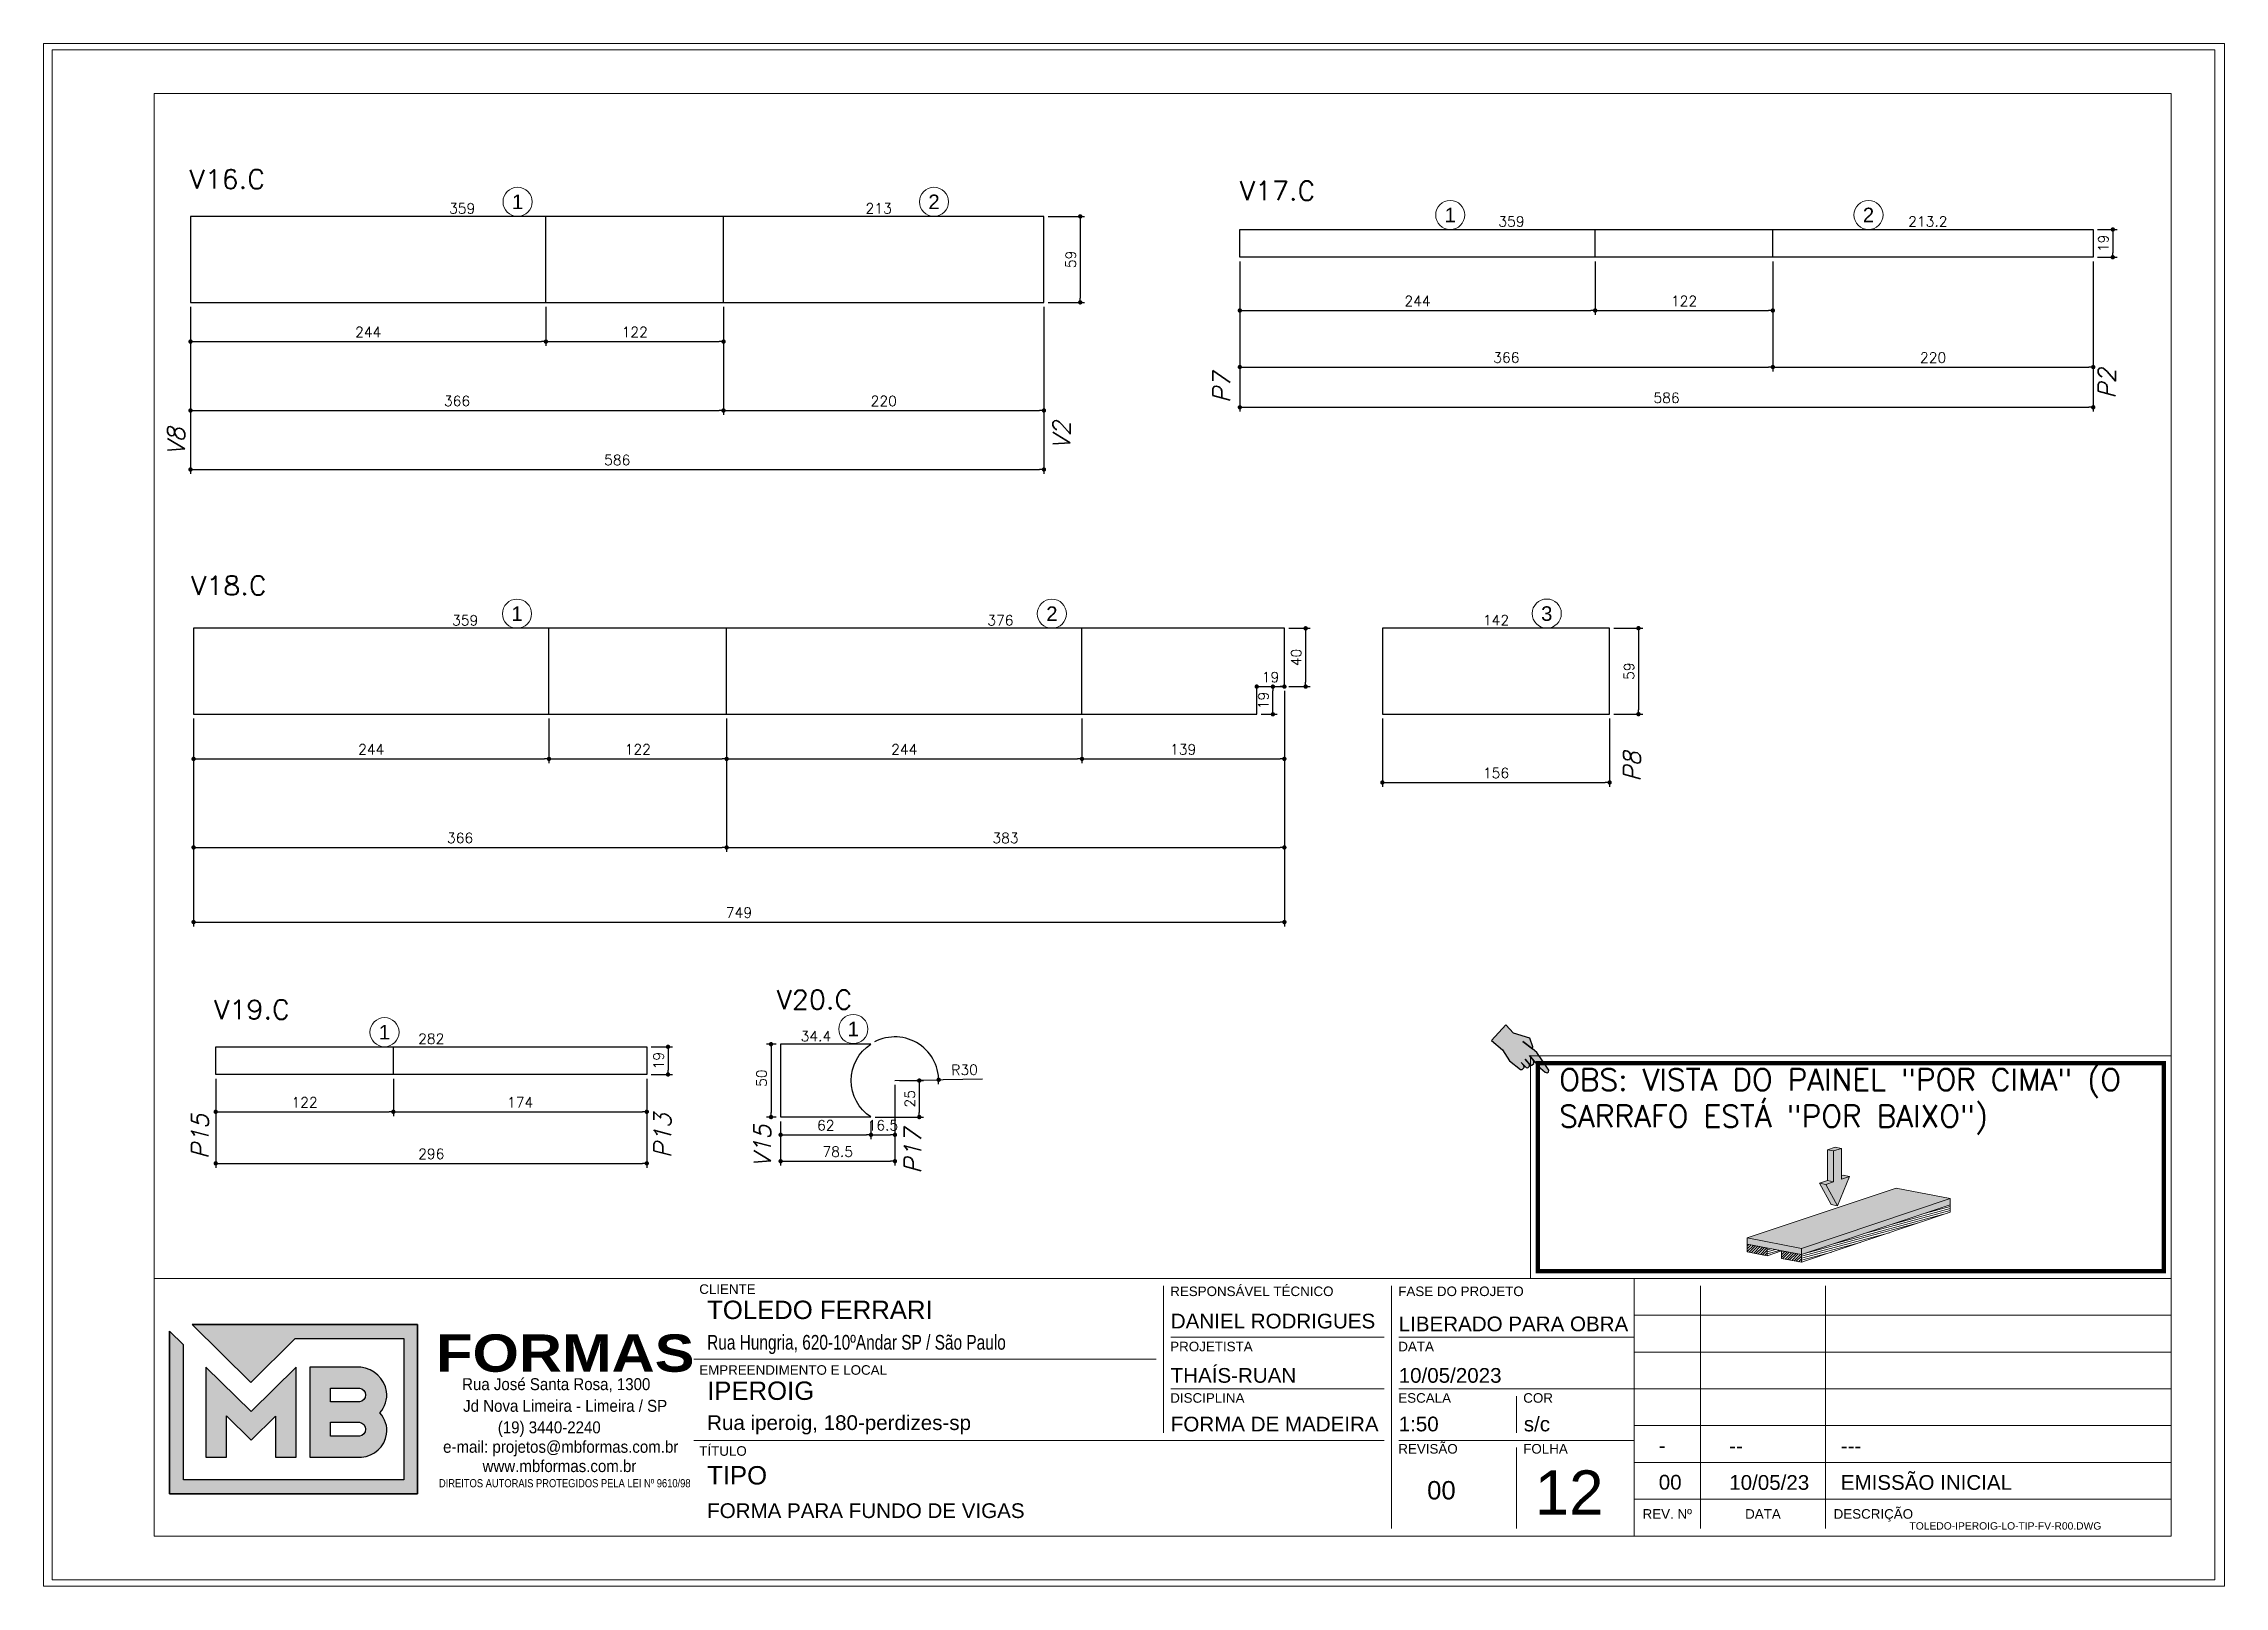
# Paper-space layout '12' of a CAD drawing. Extents: x 399.1 to 428.8, y 284.8 to 305.8.
# The model-space entities are those that its viewports show. They can reach past a viewport. Long polylines and large blocks are cut down to what shows.
import ezdxf
from ezdxf.enums import TextEntityAlignment as Align
from ezdxf.lldxf.tags import DXFTag

# ---------------------------------------------------------------- set-up
doc = ezdxf.new("R2010")
doc.units = 0
doc.header["$PDMODE"] = 2
doc.header["$PDSIZE"] = 10
doc.linetypes.add('CABLIN', pattern=[0.35, 0.25, -0.1])
doc.layers.get('0').update_dxf_attribs({"lineweight": 13})
doc.layers.get('Defpoints').update_dxf_attribs({"lineweight": 13})
for name, color, linetype, lineweight in [('contorno de painel', 7, 'Continuous', 13), ('cotas', 4, 'Continuous', 13), ('FOLHA MB', 7, 'Continuous', 13), ('HACHURACONCRETO', 7, 'Continuous', 13), ('Romaneio', 1, 'Continuous', 13), ('texto de viga', 7, 'Continuous', 13)]:
    doc.layers.add(name, color=color, linetype=linetype, lineweight=lineweight)
for name, color, linetype in [('Cota Sarrafo', 180, 'Continuous'), ('MB_LOGO', 254, 'Continuous'), ('Painéis', 200, 'Continuous'), ('REGUA-80', 111, 'Continuous'), ('TEXTO_GERAL', 7, 'Continuous'), ('va165-sec', 5, 'DASHED')]:
    doc.layers.add(name, color=color, linetype=linetype)
doc.layers.add('VIEW', color=252, linetype='Continuous', lineweight=13, plot=False)
doc.styles.add('ARIAL', font='arial.ttf', dxfattribs={"oblique": 15, "height": 25})
doc.styles.add('MB_C01', font='arial.ttf', dxfattribs={"height": 1.3})
doc.styles.add('MB_C02', font='arial.ttf', dxfattribs={"height": 2})
doc.styles.add('MB_C03', font='arial.ttf', dxfattribs={"height": 2.5})
doc.styles.add('MB_C04', font='arial.ttf', dxfattribs={"height": 6})
doc.styles.add('MB_LOGO', font='ariblk.ttf', dxfattribs={"height": 75})
doc.styles.add('MB_TEXT', font='ARIALN.TTF', dxfattribs={"height": 10})
doc.styles.add('REGUA-120', font='ROMANS.shx', dxfattribs={"height": 15})
doc.styles.add('ROMANS', font='romans.shx')
tags = doc.linetypes.add('DASHED', pattern=[0.75, 0.5, -0.25]).pattern_tags.tags
tags[6:7] = [DXFTag(74, 4), DXFTag(75, 0), DXFTag(340, '0'), DXFTag(46, 1.0), DXFTag(50, 0.0), DXFTag(44, 0.0), DXFTag(45, 0.0)]
tags[4:5] = [DXFTag(74, 4), DXFTag(75, 0), DXFTag(340, '0'), DXFTag(46, 1.0), DXFTag(50, 0.0), DXFTag(44, 0.0), DXFTag(45, 0.0)]
doc.dimstyles.new('PAINEL', dxfattribs={"dimtxt": 7, "dimasz": 3, "dimexe": 3, "dimexo": 3, "dimgap": 3, "dimtad": 1, "dimdec": 1, "dimzin": 12, "dimdsep": 46, "dimtxsty": 'ROMANS', "dimblk": 'DOT', "dimcen": 0, "dimclrd": 4, "dimclre": 4, "dimclrt": 240, "dimadec": 1, "dimazin": 3, "dimtfac": 1, "dimtdec": 1, "dimtmove": 0, "dimatfit": 3, "dimfxl": 0, "dimtolj": 1, "dimtzin": 12, "dimarcsym": 0})
doc.dimstyles.new('projeto2', dxfattribs={"dimtxt": 7, "dimasz": 5, "dimexe": 1.25, "dimexo": 2.5, "dimgap": 2, "dimtad": 1, "dimdec": 1, "dimdsep": 46, "dimtxsty": 'ROMANS', "dimblk": 'OBLIQUE', "dimcen": 10, "dimdle": 1, "dimse1": 1, "dimse2": 1, "dimsd1": 1, "dimsd2": 1, "dimclrd": 256, "dimclre": 256, "dimclrt": 3, "dimadec": 0, "dimazin": 0, "dimtfac": 1, "dimtdec": 1, "dimtmove": 0, "dimatfit": 3, "dimldrblk": 'OBLIQUE', "dimfxl": 0, "dimlwd": -1, "dimlwe": -1, "dimarcsym": 0})

psp = doc.layouts.new('12')

msp = doc.modelspace()

# ---------------------------------------------------------------- texts
at = {"layer": 'cotas', "color": 240, "insert": (-20201.86, 6004.04), "char_height": 7, "attachment_point": 9, "style": 'ROMANS'}
msp.add_mtext('\\A1;', dxfattribs=at)
at = {"layer": 'Romaneio', "color": 7, "style": 'ARIAL'}
for s, p in [('1', (-20356.82, 6177.89)), ('2', (-20070.9, 6177.89)), ('1', (-19716.43, 6168.88)), ('2', (-19429.25, 6168.88)), ('1', (-20357.23, 5895.22)), ('2', (-19989.96, 5895.22)), ('3', (-19650.16, 5895.32)), ('1', (-20448.19, 5608.04)), ('1', (-20126.33, 5610.19))]:
    msp.add_text(s, height=10, dxfattribs=at).set_placement(p, align=Align.MIDDLE_CENTER)
at = {"layer": 'texto de viga', "color": 215, "style": 'REGUA-120', "oblique": 15}
for s, p in [('P7', (-19867.58, 6039.84)), ('P2', (-19259.74, 6042.8)), ('V8', (-20585.36, 6003.81)), ('V2', (-19977.49, 6008.07)), ('P8', (-19585.72, 5779.9)), ('P15', (-20569.06, 5520.94)), ('P13', (-20251.48, 5521.52)), ('V15', (-20182.91, 5515.14)), ('P17', (-20079.63, 5510.87))]:
    msp.add_text(s, height=11.752, rotation=90, dxfattribs=at).set_placement(p)
at = {"layer": 'TEXTO_GERAL', "style": 'REGUA-120', "width": 1.05}
for s, p in [('V16.C', (-20582.24, 6186.94)), ('V17.C', (-19861.08, 6178.99)), ('V18.C', (-20581.17, 5908.1)), ('V20.C', (-20179.04, 5623.81)), ('V19.C', (-20565.28, 5617.07))]:
    msp.add_text(s, height=13, dxfattribs=at).set_placement(p)

# ---------------------------------------------------------------- blocks, each defined once
blk = doc.blocks.new('LOGO2')
at = {"layer": 'MB_LOGO', "linetype": 'Continuous'}
h = blk.add_hatch(color=256, dxfattribs=at)
h.dxf.hatch_style = 1
h.set_gradient(color1=(242, 132, 69), color2=(247, 180, 141), rotation=90, tint=1)
h.paths.add_polyline_path([(7.48, 9.64), (10.45, 12.57), (17.71, 12.57), (17.71, 3.12), (2.97, 3.12), (2.97, 12.14), (2.04, 13.06), (2.04, 2.19), (18.64, 2.19), (18.64, 13.5), (3.56, 13.5)])
h = blk.add_hatch(color=256, dxfattribs=at)
h.dxf.hatch_style = 1
h.set_gradient(color1=(242, 132, 69), color2=(247, 180, 141), rotation=90, tint=1)
h.paths.add_polyline_path([(10.52, 4.64), (10.52, 10.66), (7.5, 7.68), (4.47, 10.66), (4.47, 4.64), (5.86, 4.64), (5.86, 7.4), (7.51, 5.78), (9.13, 7.37), (9.13, 4.64)])
h = blk.add_hatch(color=256, dxfattribs=at)
h.dxf.hatch_style = 1
h.set_gradient(color1=(242, 132, 69), color2=(247, 180, 141), rotation=90, tint=1)
h.paths.add_polyline_path([(11.42, 10.66), (11.42, 4.64), (14.89, 4.64, 0.350532), (16.57, 6.18, 0.219217), (16.12, 7.6, 0.21502), (16.57, 9.03, 0.319901), (14.85, 10.66)])
h.paths.add_polyline_path([(14.75, 8.33), (12.82, 8.33), (12.82, 9.26), (14.63, 9.26, -1)], flags=16)
h.paths.add_polyline_path([(14.75, 6.04), (12.82, 6.04), (12.82, 6.97), (14.63, 6.97, -1)], flags=16)
blk.add_lwpolyline([(3.56, 13.5), (18.64, 13.5), (18.64, 2.19), (2.04, 2.19), (2.04, 13.06)], dxfattribs=at)
at = {"layer": 'MB_LOGO', "color": 31, "linetype": 'Continuous', "true_color": 0xf7b48d}
for points in [[(10.45, 12.57), (17.71, 12.57), (17.71, 3.12), (2.97, 3.12), (2.97, 12.14), (2.04, 13.06), (2.04, 2.19), (18.64, 2.19), (18.64, 13.5), (3.56, 13.5), (7.48, 9.64)], [(4.47, 10.66), (4.47, 4.64), (5.86, 4.64), (5.86, 7.4), (7.51, 5.78), (9.13, 7.37), (9.13, 4.64), (10.52, 4.64), (10.52, 10.66), (7.5, 7.68)]]:
    blk.add_lwpolyline(points, close=True, dxfattribs=at)
for points in [[(16.57, 9.03, 0.319901), (14.85, 10.66), (11.42, 10.66), (11.42, 4.64), (14.89, 4.64, 0.350532), (16.57, 6.18, 0.219217), (16.12, 7.6, 0.21502)], [(12.82, 9.26), (14.75, 9.26, -0.880235), (14.75, 8.33), (12.82, 8.33)], [(12.82, 6.97), (14.75, 6.97, -0.880235), (14.75, 6.04), (12.82, 6.04)]]:
    blk.add_lwpolyline(points, format="xyb", close=True, dxfattribs=at)
at = {"layer": 'MB_LOGO', "color": 0, "linetype": 'Continuous', "style": 'MB_LOGO'}
blk.add_text('FORMAS', height=2.496, dxfattribs=at).set_placement((19.88, 10.35))
at = {"layer": 'MB_LOGO', "color": 0, "style": 'MB_TEXT', "width": 1.1}
for s, p in [('Rua José Santa Rosa, 1300', (21.62, 9.12)), ('Jd Nova Limeira - Limeira / SP', (21.69, 7.67)), ('(19) 3440-2240', (24.01, 6.23)), ('e-mail: projetos@mbformas.com.br', (20.35, 4.93)), ('www.mbformas.com.br', (22.99, 3.64))]:
    blk.add_text(s, height=0.7993, dxfattribs=at).set_placement(p)
at = {"layer": 'MB_LOGO', "color": 252, "style": 'MB_TEXT'}
blk.add_text('DIREITOS AUTORAIS PROTEGIDOS PELA LEI Nº 9610/98', height=0.546, dxfattribs=at).set_placement((20.07, 2.62))
blk = doc.blocks.new('A$Ceb89ac90')
at = {"color": 1}
for p, q in [((1086.3, 356.7), (70, 356.7)), ((763, 351.7), (763, 250.7)), ((919.6, 351.7), (919.6, 185)), ((1086.3, 356.7), (1086.3, 179.9)), ((1455, 356.7), (1086.3, 356.7)), ((1131.8, 185), (1131.8, 351.7)), ((1217.6, 351.7), (1217.6, 185)), ((1455, 331.5), (1086.3, 331.5)), ((914.6, 316.3), (768.1, 316.3)), ((1086.3, 316.3), (924.7, 316.3)), ((758, 301.2), (440.7, 301.2)), ((1455, 306.2), (1086.3, 306.2)), ((914.6, 281), (768.1, 281)), ((1086.3, 281), (924.7, 281)), ((1005.5, 275.9), (1005.5, 250.7)), ((1455, 281), (1086.3, 281)), ((1455, 255.7), (1086.3, 255.7)), ((914.6, 245.6), (440.7, 245.6)), ((1086.3, 245.6), (924.7, 245.6)), ((1005.5, 240.6), (1005.5, 185)), ((1455, 230.4), (1086.3, 230.4)), ((1455, 205.2), (1086.3, 205.2))]:
    blk.add_line(p, q, dxfattribs=at)
for points in [[(0, 1199.9), (0, 149.9), (1485, 149.9), (1485, 1199.9)], [(70, 1169.9), (70, 179.9), (1455, 179.9), (1455, 1169.9)]]:
    blk.add_lwpolyline(points, close=True, dxfattribs=at)
at = {"xscale": 10.25810868844649, "yscale": 10.25810868844649, "zscale": 10.25810868844649}
blk.add_blockref('LOGO2', (59.7, 186.5), dxfattribs=at)
at = {"color": 6, "style": 'MB_C01'}
for s, height, p in [('CLIENTE', 6.57, (444.3, 346.1)), ('RESPONSÁVEL TÉCNICO', 6.566, (767.7, 344.6)), ('FASE DO PROJETO', 6.566, (924.3, 344.6)), ('PROJETISTA', 6.57, (767.7, 306.7)), ('DATA', 6.57, (924.3, 306.7)), ('EMPREENDIMENTO E LOCAL', 6.566, (444.3, 290.6)), ('DISCIPLINA', 6.57, (767.7, 271.4)), ('ESCALA', 6.57, (924.3, 271.4)), ('COR', 6.57, (1010.1, 271.4)), ('TÍTULO', 6.57, (444.3, 235)), ('REVISÃO', 6.57, (924.3, 236.5)), ('FOLHA', 6.57, (1010.1, 236.5))]:
    blk.add_text(s, height=height, dxfattribs=at).set_placement(p)
at = {"color": 5, "style": 'MB_C02'}
for s, p in [('DANIEL RODRIGUES', (768.1, 322.4)), ('FORMA DE MADEIRA', (768.1, 251.7))]:
    blk.add_text(s, height=10.102, dxfattribs=at).set_placement(p)
at = {"color": 6, "style": 'MB_C01'}
for s, p in [('REV. Nº', (1109, 195.1)), ('DATA', (1174.7, 195.1)), ('DESCRIÇÃO', (1250.5, 195.1))]:
    blk.add_text(s, height=6.57, dxfattribs=at).set_placement(p, align=Align.MIDDLE_CENTER)
at = {"insert": (1275.3, 189.4), "char_height": 5.051, "width": 210.818, "attachment_point": 1, "style": 'MB_C04'}
blk.add_mtext('TOLEDO-IPEROIG-LO-TIP-FV-R00.DWG', dxfattribs=at)
at = {"color": 5}
for tag, p, height, style in [('REV_05', (1103.1, 338.1), 10.1, 'MB_C02'), ('DATA_REV_05', (1151.5, 337.9), 10.1, 'MB_C02'), ('INFO_REV_05', (1228.1, 337.9), 10.1, 'MB_C02'), ('CLIENTE', (449.7, 328.8), 12.6, 'MB_C03'), ('FASE', (924.6, 320.5), 10.1, 'MB_C02'), ('REV_04', (1103.1, 312.8), 10.1, 'MB_C02'), ('DATA_REV_04', (1151.5, 312.7), 10.1, 'MB_C02'), ('INFO_REV_04', (1228.1, 312.7), 10.1, 'MB_C02'), ('OBRA', (449.7, 273.3), 12.6, 'MB_C03'), ('PROJETISTA', (768, 285.1), 10.1, 'MB_C02'), ('DATA', (924.6, 285.1), 10.1, 'MB_C02'), ('REV_03', (1103.1, 287.6), 10.1, 'MB_C02'), ('DATA_REV_03', (1151.5, 287.4), 10.1, 'MB_C02'), ('INFO_REV_03', (1228.1, 287.4), 10.1, 'MB_C02'), ('REV_02', (1103.1, 262.3), 10.1, 'MB_C02'), ('DATA_REV_02', (1151.5, 262.1), 10.1, 'MB_C02'), ('INFO_REV_02', (1228.1, 262.1), 10.1, 'MB_C02'), ('ESC', (924.6, 251.8), 10.1, 'MB_C02'), ('COR', (1010.5, 251.8), 10.1, 'MB_C02'), ('REV_01', (1103.1, 237.1), 10.1, 'MB_C02'), ('DATA_REV_01', (1151.5, 236.9), 10.1, 'MB_C02'), ('INFO_REV_01', (1228.1, 236.9), 10.1, 'MB_C02'), ('PAVIMENTO', (449.7, 215.3), 12.6, 'MB_C03'), ('FL', (1018.1, 194.7), 30.3, 'MB_C04'), ('REV', (944.1, 205), 12.6, 'MB_C03'), ('REV_00', (1103.1, 211.8), 10.1, 'MB_C02'), ('DATA_REV_00', (1151.5, 211.6), 10.1, 'MB_C02'), ('EMISSÃO_INICIAL', (1228.1, 211.6), 10.1, 'MB_C02')]:
    blk.add_attdef(tag, p, '', height=height, dxfattribs=dict(at, style=style))
at = {"color": 6, "style": 'MB_C02'}
for tag, p in [('ENDEREÇO_CLIENTE', (449.7, 307.8)), ('ENDEREÇO_OBRA', (449.7, 252.7)), ('TIPO_DE_PROJETO', (449.7, 192.3))]:
    blk.add_attdef(tag, p, '', height=10.1, dxfattribs=at)
blk = doc.blocks.new('INDICADOR')
at = {"layer": 'va165-sec', "ltscale": 100}
blk.add_hatch(color=61, dxfattribs=at).paths.add_polyline_path([(-59.7, -24.5), (-37.5, -24.3), (-35.4, -22.8), (-34.7, -18.5), (-36.9, -15.9), (-32.1, -16.5), (-29.9, -15.1), (-29.3, -11.2), (-31.5, -8.9), (-29.5, -9.3), (-27.5, -7.7), (-26.6, -3.4), (-28.9, -0.4), (-18.5, -2.8), (-3.7, -3.1), (-0.7, -1.9), (0, 0), (-1.3, 2.8), (-2.9, 3.5), (-33.7, 13.2), (-42.6, 13.1), (-44, 16), (-56.7, 23.9), (-82.1, 13.8), (-99.5, 16.7), (-102.1, -17), (-79.1, -17.5)])
at = {"layer": 'REGUA-80', "color": 1}
blk.add_lwpolyline([(-102.1, -17), (-79.1, -17.5), (-59.7, -24.5), (-37.5, -24.3), (-35.4, -22.8), (-34.7, -18.5), (-36.9, -15.9), (-43.1, -15.1), (-32.1, -16.5), (-29.9, -15.1), (-29.3, -11.2), (-31.5, -8.9), (-41.5, -7), (-29.5, -9.3), (-27.5, -7.7), (-26.6, -3.4), (-28.9, -0.4), (-39.8, 2.2), (-18.5, -2.8), (-3.7, -3.1), (-0.7, -1.9), (0, 0), (-1.3, 2.8), (-2.9, 3.5), (-33.7, 13.2), (-42.6, 13.1), (-61.9, 12.9), (-42.6, 13.1), (-44, 16), (-56.7, 23.9), (-82.1, 13.8), (-99.5, 16.7), (-102.1, -17)], dxfattribs=at)
blk = doc.blocks.new('DEDADA')
at = {"linetype": 'Continuous', "ltscale": 100, "xscale": 0.5000000000004939, "yscale": 0.5000000000004939, "zscale": 0.5000000000004939, "rotation": 321.5463332659798}
blk.add_blockref('INDICADOR', (63.1, 17), dxfattribs=at)
blk = doc.blocks.new('FDSFSDFSDF')
at = {"layer": 'HACHURACONCRETO'}
h = blk.add_hatch(color=1, dxfattribs=at)
h.dxf.hatch_style = 1
h.paths.add_polyline_path([(-20956.4, 7327.5), (-20960.7, 7328.3), (-20960.7, 7307.2), (-20956.4, 7306.3)], flags=17)
h.paths.add_polyline_path([(-20951, 7329.3), (-20956.4, 7327.5), (-20956.4, 7306.3), (-20961.8, 7304.5), (-20953.7, 7289.8), (-20945.6, 7310), (-20951, 7308.2)])
h.paths.add_polyline_path([(-20961.8, 7304.5), (-20966.1, 7305.3), (-20958, 7290.7), (-20953.7, 7289.8)])
h.paths.add_polyline_path([(-20956.4, 7306.3), (-20960.7, 7307.2), (-20966.1, 7305.3), (-20961.8, 7304.5)])
h.paths.add_polyline_path([(-20945.6, 7310), (-20949.9, 7310.8), (-20951, 7310.4), (-20951, 7308.2)], flags=17)
h.paths.add_polyline_path([(-20951, 7329.3), (-20955.3, 7330.1), (-20960.7, 7328.3), (-20956.4, 7327.5)])
h = blk.add_hatch(color=253, dxfattribs=at)
h.dxf.hatch_style = 1
h.paths.add_polyline_path([(-20876.3, 7294.9), (-20913.5, 7302), (-21015.7, 7267.8), (-20978.5, 7260.6)])
h.paths.add_polyline_path([(-21015.7, 7267.8), (-21015.7, 7263.5), (-20978.5, 7256.4), (-20978.5, 7260.6)])
h.paths.add_polyline_path([(-20876.3, 7290.6), (-20876.3, 7294.9), (-20978.5, 7260.6), (-20978.5, 7256.4)])
h = blk.add_hatch(dxfattribs=at)
h.set_pattern_fill('ANSI31', color=252, scale=0.409149, angle=150)
h.set_pattern_definition([(195, (7609.989, -2957.4306), (0.336218163, -1.254783266), [])])
h.paths.add_polyline_path([(-20992.2, 7258.9), (-20992.2, 7259), (-21002, 7260.9), (-21002, 7255.6)])
h.paths.add_polyline_path([(-20876.3, 7285.4), (-20876.3, 7290.6), (-20978.5, 7256.4), (-20978.5, 7251.1)])
h = blk.add_hatch(dxfattribs=at)
h.set_pattern_fill('ANSI31', color=252, scale=0.409149)
h.set_pattern_definition([(45, (7609.989, -2957.4306), (-0.918565103, 0.918565103), [])])
h.paths.add_polyline_path([(-21002, 7260.9), (-21015.7, 7263.5), (-21015.7, 7258.3), (-21002, 7255.6)])
h.paths.add_polyline_path([(-20978.5, 7256.4), (-20992.2, 7259), (-20992.2, 7253.8), (-20978.5, 7251.1)])
at = {"color": 0, "linetype": 'Continuous', "lineweight": 0, "extrusion": (5.55112e-17, 0.967349, 0.253449)}
for p, q in [((-20960.7, 7328.3), (-20955.3, 7330.1)), ((-20956.4, 7327.5), (-20960.7, 7328.3)), ((-20960.7, 7307.2), (-20960.7, 7328.3)), ((-20951, 7329.3), (-20956.4, 7327.5)), ((-20956.4, 7327.5), (-20956.4, 7306.3)), ((-20951, 7329.3), (-20955.3, 7330.1)), ((-20951, 7308.2), (-20951, 7329.3)), ((-20953.7, 7289.8), (-20945.6, 7310)), ((-20951, 7310.4), (-20949.9, 7310.8)), ((-20945.6, 7310), (-20951, 7308.2)), ((-20945.6, 7310), (-20949.9, 7310.8)), ((-20913.5, 7302), (-21015.7, 7267.8)), ((-20978.5, 7260.6), (-20876.3, 7294.9)), ((-20966.1, 7305.3), (-20960.7, 7307.2)), ((-20961.8, 7304.5), (-20966.1, 7305.3)), ((-20958, 7290.7), (-20966.1, 7305.3)), ((-20956.4, 7306.3), (-20961.8, 7304.5)), ((-20961.8, 7304.5), (-20953.7, 7289.8)), ((-20956.4, 7306.3), (-20960.7, 7307.2)), ((-20876.3, 7294.9), (-20913.5, 7302)), ((-20876.3, 7290.6), (-20876.3, 7294.9)), ((-20876.3, 7290.6), (-20978.5, 7256.4)), ((-20876.3, 7290.6), (-20978.5, 7256.4)), ((-20876.3, 7285.4), (-20978.5, 7251.1)), ((-20953.7, 7289.8), (-20958, 7290.7)), ((-20876.3, 7290.6), (-20876.3, 7285.4)), ((-21015.7, 7267.8), (-20978.5, 7260.6)), ((-21015.7, 7263.5), (-21015.7, 7267.8)), ((-21015.7, 7263.5), (-21015.7, 7258.3)), ((-21015.7, 7263.5), (-21002, 7260.9)), ((-20978.5, 7256.4), (-21015.7, 7263.5)), ((-21002, 7255.6), (-21015.7, 7258.3)), ((-21002, 7260.9), (-21002, 7255.6)), ((-20992.2, 7258.9), (-21002, 7255.6)), ((-20978.5, 7256.4), (-20992.2, 7259)), ((-20992.2, 7259), (-20992.2, 7253.8)), ((-20978.5, 7251.1), (-20992.2, 7253.8)), ((-20978.5, 7256.4), (-20978.5, 7260.6)), ((-20978.5, 7256.4), (-20978.5, 7251.1))]:
    blk.add_line(p, q, dxfattribs=at)
blk.add_lwpolyline([(-21164.5, 7392.8), (-20724.6, 7392.8), (-20724.6, 7240), (-21164.5, 7240)], close=True)
at = {"const_width": 3}
blk.add_lwpolyline([(-21159.5, 7387.8), (-20729.6, 7387.8), (-20729.6, 7245), (-21159.5, 7245)], close=True, dxfattribs=at)
at = {"lineweight": 5, "xscale": 0.8622490710097133, "yscale": 0.8622490710097133, "zscale": 0.2874163570032379}
blk.add_blockref('DEDADA', (-21206.7, 7367), dxfattribs=at)
at = {"layer": 'contorno de painel', "linetype": 'CABLIN', "insert": (-21144.8, 7383.9), "char_height": 15, "attachment_point": 1, "style": 'ROMANS'}
blk.add_mtext_dynamic_manual_height_columns('OBS: VISTA DO PAINEL "POR CIMA" (O SARRAFO ESTÁ "POR BAIXO")', width=429.807, gutter_width=45, heights=[0], dxfattribs=at)
blk = doc.blocks.new('_Dot')
at = {"color": 0, "linetype": 'ByBlock', "lineweight": -2}
blk.add_line((-0.5, 0), (-1, 0), dxfattribs=at)
at = {"color": 0, "linetype": 'ByBlock', "const_width": 0.5}
blk.add_lwpolyline([(-0.25, 0, 1), (0.25, 0, 1)], format="xyb", close=True, dxfattribs=at)
blk = doc.blocks.new('*D1453')
at = {"layer": 'Defpoints', "color": 0, "transparency": 16777216}
for p in [(-20581.4, 6108.9), (-19995.4, 6108.9), (-19995.4, 5994.2)]:
    blk.add_point(p, dxfattribs=at)
at = {"layer": 'Painéis', "color": 4, "lineweight": -2, "transparency": 16777216}
for p, q in [((-20581.4, 6105.9), (-20581.4, 5991.2)), ((-19995.4, 6105.9), (-19995.4, 5991.2)), ((-20578.4, 5994.2), (-19998.4, 5994.2))]:
    blk.add_line(p, q, dxfattribs=at)
at = {"layer": 'Painéis', "color": 4, "lineweight": -2, "transparency": 16777216, "xscale": 3, "yscale": 3, "zscale": 3, "rotation": 180}
blk.add_blockref('_Dot', (-20581.4, 5994.2), dxfattribs=at)
at = {"layer": 'Painéis', "color": 4, "lineweight": -2, "transparency": 16777216, "xscale": 3, "yscale": 3, "zscale": 3}
blk.add_blockref('_Dot', (-19995.4, 5994.2), dxfattribs=at)
at = {"layer": 'Painéis', "color": 240, "transparency": 16777216, "insert": (-20288.4, 6000.7), "char_height": 7, "attachment_point": 5, "style": 'ROMANS'}
blk.add_mtext('\\A1;586', dxfattribs=at)
blk = doc.blocks.new('*D1454')
at = {"layer": 'Defpoints', "color": 0, "transparency": 16777216}
for p in [(-19995.4, 6167.9), (-19995.4, 6108.9), (-19970.5, 6108.9)]:
    blk.add_point(p, dxfattribs=at)
at = {"layer": 'Painéis', "color": 4, "lineweight": -2, "transparency": 16777216}
for p, q in [((-19992.4, 6167.9), (-19967.5, 6167.9)), ((-19970.5, 6164.9), (-19970.5, 6111.9)), ((-19992.4, 6108.9), (-19967.5, 6108.9))]:
    blk.add_line(p, q, dxfattribs=at)
at = {"layer": 'Painéis', "color": 4, "lineweight": -2, "transparency": 16777216, "xscale": 3, "yscale": 3, "zscale": 3}
for p, rotation in [((-19970.5, 6167.9), 90), ((-19970.5, 6108.9), 270)]:
    blk.add_blockref('_Dot', p, dxfattribs=dict(at, rotation=rotation))
at = {"layer": 'Painéis', "color": 240, "transparency": 16777216, "insert": (-19977, 6138.4), "char_height": 7, "attachment_point": 5, "rotation": 90, "style": 'ROMANS'}
blk.add_mtext('\\A1;59', dxfattribs=at)
blk = doc.blocks.new('*D1455')
at = {"layer": 'Defpoints', "color": 0, "transparency": 16777216}
for p in [(-20581.4, 6108.9), (-20337.4, 6108.9), (-20337.4, 6082)]:
    blk.add_point(p, dxfattribs=at)
at = {"layer": 'Painéis', "color": 4, "lineweight": -2, "transparency": 16777216}
for p, q in [((-20581.4, 6105.9), (-20581.4, 6079)), ((-20337.4, 6105.9), (-20337.4, 6079)), ((-20578.4, 6082), (-20340.4, 6082))]:
    blk.add_line(p, q, dxfattribs=at)
at = {"layer": 'Painéis', "color": 4, "lineweight": -2, "transparency": 16777216, "xscale": 3, "yscale": 3, "zscale": 3, "rotation": 180}
blk.add_blockref('_Dot', (-20581.4, 6082), dxfattribs=at)
at = {"layer": 'Painéis', "color": 4, "lineweight": -2, "transparency": 16777216, "xscale": 3, "yscale": 3, "zscale": 3}
blk.add_blockref('_Dot', (-20337.4, 6082), dxfattribs=at)
at = {"layer": 'Painéis', "color": 240, "transparency": 16777216, "insert": (-20459.4, 6088.5), "char_height": 7, "attachment_point": 5, "style": 'ROMANS'}
blk.add_mtext('\\A1;244', dxfattribs=at)
blk = doc.blocks.new('*D1456')
at = {"layer": 'Defpoints', "color": 0, "transparency": 16777216}
for p in [(-20337.4, 6108.9), (-20215.4, 6108.9), (-20215.4, 6082)]:
    blk.add_point(p, dxfattribs=at)
at = {"layer": 'Painéis', "color": 4, "lineweight": -2, "transparency": 16777216}
for p, q in [((-20337.4, 6105.9), (-20337.4, 6079)), ((-20215.4, 6105.9), (-20215.4, 6079)), ((-20334.4, 6082), (-20218.4, 6082))]:
    blk.add_line(p, q, dxfattribs=at)
at = {"layer": 'Painéis', "color": 4, "lineweight": -2, "transparency": 16777216, "xscale": 3, "yscale": 3, "zscale": 3, "rotation": 180}
blk.add_blockref('_Dot', (-20337.4, 6082), dxfattribs=at)
at = {"layer": 'Painéis', "color": 4, "lineweight": -2, "transparency": 16777216, "xscale": 3, "yscale": 3, "zscale": 3}
blk.add_blockref('_Dot', (-20215.4, 6082), dxfattribs=at)
at = {"layer": 'Painéis', "color": 240, "transparency": 16777216, "insert": (-20276.4, 6088.5), "char_height": 7, "attachment_point": 5, "style": 'ROMANS'}
blk.add_mtext('\\A1;122', dxfattribs=at)
blk = doc.blocks.new('*D1457')
at = {"layer": 'Defpoints', "color": 0, "transparency": 16777216}
for p in [(-20215.4, 6108.9), (-19995.4, 6108.9), (-19995.4, 6034.7)]:
    blk.add_point(p, dxfattribs=at)
at = {"layer": 'Painéis', "color": 4, "lineweight": -2, "transparency": 16777216}
for p, q in [((-20215.4, 6105.9), (-20215.4, 6031.7)), ((-19995.4, 6105.9), (-19995.4, 6031.7)), ((-20212.4, 6034.7), (-19998.4, 6034.7))]:
    blk.add_line(p, q, dxfattribs=at)
at = {"layer": 'Painéis', "color": 4, "lineweight": -2, "transparency": 16777216, "xscale": 3, "yscale": 3, "zscale": 3, "rotation": 180}
blk.add_blockref('_Dot', (-20215.4, 6034.7), dxfattribs=at)
at = {"layer": 'Painéis', "color": 4, "lineweight": -2, "transparency": 16777216, "xscale": 3, "yscale": 3, "zscale": 3}
blk.add_blockref('_Dot', (-19995.4, 6034.7), dxfattribs=at)
at = {"layer": 'Painéis', "color": 240, "transparency": 16777216, "insert": (-20105.4, 6041.2), "char_height": 7, "attachment_point": 5, "style": 'ROMANS'}
blk.add_mtext('\\A1;220', dxfattribs=at)
blk = doc.blocks.new('*D1458')
at = {"layer": 'Defpoints', "color": 0, "transparency": 16777216}
for p in [(-20581.4, 6108.9), (-20215.4, 6108.9), (-20215.4, 6034.7)]:
    blk.add_point(p, dxfattribs=at)
at = {"layer": 'Painéis', "color": 4, "lineweight": -2, "transparency": 16777216}
for p, q in [((-20581.4, 6105.9), (-20581.4, 6031.7)), ((-20215.4, 6105.9), (-20215.4, 6031.7)), ((-20578.4, 6034.7), (-20218.4, 6034.7))]:
    blk.add_line(p, q, dxfattribs=at)
at = {"layer": 'Painéis', "color": 4, "lineweight": -2, "transparency": 16777216, "xscale": 3, "yscale": 3, "zscale": 3, "rotation": 180}
blk.add_blockref('_Dot', (-20581.4, 6034.7), dxfattribs=at)
at = {"layer": 'Painéis', "color": 4, "lineweight": -2, "transparency": 16777216, "xscale": 3, "yscale": 3, "zscale": 3}
blk.add_blockref('_Dot', (-20215.4, 6034.7), dxfattribs=at)
at = {"layer": 'Painéis', "color": 240, "transparency": 16777216, "insert": (-20398.4, 6041.2), "char_height": 7, "attachment_point": 5, "style": 'ROMANS'}
blk.add_mtext('\\A1;366', dxfattribs=at)
blk = doc.blocks.new('*D1459')
at = {"layer": 'Defpoints', "color": 0, "transparency": 16777216}
for p in [(-20574.4, 6167.9), (-20215.4, 6167.9), (-20215.4, 6167.9)]:
    blk.add_point(p, dxfattribs=at)
at = {"layer": 'Cota Sarrafo', "color": 3, "transparency": 16777216, "insert": (-20394.9, 6173.4), "char_height": 7, "attachment_point": 5, "style": 'ROMANS'}
blk.add_mtext('359', dxfattribs=at)
blk = doc.blocks.new('_OBLIQUE')
at = {"color": 0, "linetype": 'ByBlock', "lineweight": -2}
for p, q in [((0, 0), (-1, 0)), ((-0.5, -0.5), (0.5, 0.5))]:
    blk.add_line(p, q, dxfattribs=at)
blk = doc.blocks.new('*D1460')
at = {"layer": 'Defpoints', "color": 0, "transparency": 16777216}
for p in [(-20215.4, 6167.9), (-20002.4, 6167.9), (-20002.4, 6167.9)]:
    blk.add_point(p, dxfattribs=at)
at = {"layer": 'Cota Sarrafo', "color": 3, "transparency": 16777216, "insert": (-20108.9, 6173.4), "char_height": 7, "attachment_point": 5, "style": 'ROMANS'}
blk.add_mtext('213', dxfattribs=at)
blk = doc.blocks.new('*D1461')
at = {"layer": 'cotas', "color": 4, "lineweight": -2, "transparency": 16777216}
for p, q in [((-19860.9, 6136.9), (-19860.9, 6033.9)), ((-19274.9, 6136.9), (-19274.9, 6033.9)), ((-19857.9, 6036.9), (-19277.9, 6036.9))]:
    blk.add_line(p, q, dxfattribs=at)
at = {"layer": 'Defpoints', "color": 0, "transparency": 16777216}
for p in [(-19860.9, 6139.9), (-19274.9, 6139.9), (-19274.9, 6036.9)]:
    blk.add_point(p, dxfattribs=at)
at = {"layer": 'cotas', "color": 4, "lineweight": -2, "transparency": 16777216, "xscale": 3, "yscale": 3, "zscale": 3, "rotation": 180}
blk.add_blockref('_Dot', (-19860.9, 6036.9), dxfattribs=at)
at = {"layer": 'cotas', "color": 4, "lineweight": -2, "transparency": 16777216, "xscale": 3, "yscale": 3, "zscale": 3}
blk.add_blockref('_Dot', (-19274.9, 6036.9), dxfattribs=at)
at = {"layer": 'cotas', "color": 240, "transparency": 16777216, "insert": (-19567.9, 6043.4), "char_height": 7, "attachment_point": 5, "style": 'ROMANS'}
blk.add_mtext('\\A1;586', dxfattribs=at)
blk = doc.blocks.new('*D1462')
at = {"layer": 'cotas', "color": 4, "lineweight": -2, "transparency": 16777216}
for p, q in [((-19271.9, 6158.9), (-19258.5, 6158.9)), ((-19261.5, 6155.9), (-19261.5, 6142.9)), ((-19271.9, 6139.9), (-19258.5, 6139.9))]:
    blk.add_line(p, q, dxfattribs=at)
at = {"layer": 'Defpoints', "color": 0, "transparency": 16777216}
for p in [(-19274.9, 6158.9), (-19274.9, 6139.9), (-19261.5, 6139.9)]:
    blk.add_point(p, dxfattribs=at)
at = {"layer": 'cotas', "color": 4, "lineweight": -2, "transparency": 16777216, "xscale": 3, "yscale": 3, "zscale": 3}
for p, rotation in [((-19261.5, 6158.9), 90), ((-19261.5, 6139.9), 270)]:
    blk.add_blockref('_Dot', p, dxfattribs=dict(at, rotation=rotation))
at = {"layer": 'cotas', "color": 240, "transparency": 16777216, "insert": (-19268, 6149.4), "char_height": 7, "attachment_point": 5, "rotation": 90, "style": 'ROMANS'}
blk.add_mtext('\\A1;19', dxfattribs=at)
blk = doc.blocks.new('*D1463')
at = {"layer": 'cotas', "color": 4, "lineweight": -2, "transparency": 16777216}
for p, q in [((-19860.9, 6136.9), (-19860.9, 6100.3)), ((-19616.9, 6136.9), (-19616.9, 6100.3)), ((-19857.9, 6103.3), (-19619.9, 6103.3))]:
    blk.add_line(p, q, dxfattribs=at)
at = {"layer": 'Defpoints', "color": 0, "transparency": 16777216}
for p in [(-19860.9, 6139.9), (-19616.9, 6139.9), (-19616.9, 6103.3)]:
    blk.add_point(p, dxfattribs=at)
at = {"layer": 'cotas', "color": 4, "lineweight": -2, "transparency": 16777216, "xscale": 3, "yscale": 3, "zscale": 3, "rotation": 180}
blk.add_blockref('_Dot', (-19860.9, 6103.3), dxfattribs=at)
at = {"layer": 'cotas', "color": 4, "lineweight": -2, "transparency": 16777216, "xscale": 3, "yscale": 3, "zscale": 3}
blk.add_blockref('_Dot', (-19616.9, 6103.3), dxfattribs=at)
at = {"layer": 'cotas', "color": 240, "transparency": 16777216, "insert": (-19738.9, 6109.8), "char_height": 7, "attachment_point": 5, "style": 'ROMANS'}
blk.add_mtext('\\A1;244', dxfattribs=at)
blk = doc.blocks.new('*D1464')
at = {"layer": 'cotas', "color": 4, "lineweight": -2, "transparency": 16777216}
for p, q in [((-19616.9, 6136.9), (-19616.9, 6100.3)), ((-19494.9, 6136.9), (-19494.9, 6100.3)), ((-19613.9, 6103.3), (-19497.9, 6103.3))]:
    blk.add_line(p, q, dxfattribs=at)
at = {"layer": 'Defpoints', "color": 0, "transparency": 16777216}
for p in [(-19616.9, 6139.9), (-19494.9, 6139.9), (-19494.9, 6103.3)]:
    blk.add_point(p, dxfattribs=at)
at = {"layer": 'cotas', "color": 4, "lineweight": -2, "transparency": 16777216, "xscale": 3, "yscale": 3, "zscale": 3, "rotation": 180}
blk.add_blockref('_Dot', (-19616.9, 6103.3), dxfattribs=at)
at = {"layer": 'cotas', "color": 4, "lineweight": -2, "transparency": 16777216, "xscale": 3, "yscale": 3, "zscale": 3}
blk.add_blockref('_Dot', (-19494.9, 6103.3), dxfattribs=at)
at = {"layer": 'cotas', "color": 240, "transparency": 16777216, "insert": (-19555.9, 6109.8), "char_height": 7, "attachment_point": 5, "style": 'ROMANS'}
blk.add_mtext('\\A1;122', dxfattribs=at)
blk = doc.blocks.new('*D1465')
at = {"layer": 'cotas', "color": 4, "lineweight": -2, "transparency": 16777216}
for p, q in [((-19494.9, 6136.9), (-19494.9, 6061.5)), ((-19274.9, 6136.9), (-19274.9, 6061.5)), ((-19491.9, 6064.5), (-19277.9, 6064.5))]:
    blk.add_line(p, q, dxfattribs=at)
at = {"layer": 'Defpoints', "color": 0, "transparency": 16777216}
for p in [(-19494.9, 6139.9), (-19274.9, 6139.9), (-19274.9, 6064.5)]:
    blk.add_point(p, dxfattribs=at)
at = {"layer": 'cotas', "color": 4, "lineweight": -2, "transparency": 16777216, "xscale": 3, "yscale": 3, "zscale": 3, "rotation": 180}
blk.add_blockref('_Dot', (-19494.9, 6064.5), dxfattribs=at)
at = {"layer": 'cotas', "color": 4, "lineweight": -2, "transparency": 16777216, "xscale": 3, "yscale": 3, "zscale": 3}
blk.add_blockref('_Dot', (-19274.9, 6064.5), dxfattribs=at)
at = {"layer": 'cotas', "color": 240, "transparency": 16777216, "insert": (-19384.9, 6071), "char_height": 7, "attachment_point": 5, "style": 'ROMANS'}
blk.add_mtext('\\A1;220', dxfattribs=at)
blk = doc.blocks.new('*D1466')
at = {"layer": 'Defpoints', "color": 0, "transparency": 16777216}
for p in [(-19853.9, 6158.9), (-19494.9, 6158.9), (-19494.9, 6158.9)]:
    blk.add_point(p, dxfattribs=at)
at = {"layer": 'Cota Sarrafo', "color": 3, "transparency": 16777216, "insert": (-19674.4, 6164.4), "char_height": 7, "attachment_point": 5, "style": 'ROMANS'}
blk.add_mtext('359', dxfattribs=at)
blk = doc.blocks.new('*D1467')
at = {"layer": 'Defpoints', "color": 0, "transparency": 16777216}
for p in [(-19495.1, 6159.6), (-19281.9, 6158.9), (-19281.9, 6158.9)]:
    blk.add_point(p, dxfattribs=at)
at = {"layer": 'Cota Sarrafo', "color": 3, "transparency": 16777216, "insert": (-19388.5, 6164.4), "char_height": 7, "attachment_point": 5, "style": 'ROMANS'}
blk.add_mtext('213.2', dxfattribs=at)
blk = doc.blocks.new('*D1468')
at = {"layer": 'cotas', "color": 4, "lineweight": -2, "transparency": 16777216}
for p, q in [((-19860.9, 6136.9), (-19860.9, 6061.5)), ((-19494.9, 6136.9), (-19494.9, 6061.5)), ((-19857.9, 6064.5), (-19497.9, 6064.5))]:
    blk.add_line(p, q, dxfattribs=at)
at = {"layer": 'Defpoints', "color": 0, "transparency": 16777216}
for p in [(-19860.9, 6139.9), (-19494.9, 6139.9), (-19494.9, 6064.5)]:
    blk.add_point(p, dxfattribs=at)
at = {"layer": 'cotas', "color": 4, "lineweight": -2, "transparency": 16777216, "xscale": 3, "yscale": 3, "zscale": 3, "rotation": 180}
blk.add_blockref('_Dot', (-19860.9, 6064.5), dxfattribs=at)
at = {"layer": 'cotas', "color": 4, "lineweight": -2, "transparency": 16777216, "xscale": 3, "yscale": 3, "zscale": 3}
blk.add_blockref('_Dot', (-19494.9, 6064.5), dxfattribs=at)
at = {"layer": 'cotas', "color": 240, "transparency": 16777216, "insert": (-19677.9, 6071), "char_height": 7, "attachment_point": 5, "style": 'ROMANS'}
blk.add_mtext('\\A1;366', dxfattribs=at)
blk = doc.blocks.new('*D1472')
at = {"layer": 'Defpoints', "color": 0, "transparency": 16777216}
for p in [(-19830.3, 5845.2), (-20579.3, 5820.8), (-19830.3, 5683.6)]:
    blk.add_point(p, dxfattribs=at)
at = {"layer": 'Painéis', "color": 4, "lineweight": -2, "transparency": 16777216}
for p, q in [((-19830.3, 5842.2), (-19830.3, 5680.6)), ((-20579.3, 5817.8), (-20579.3, 5680.6)), ((-20576.3, 5683.6), (-19833.3, 5683.6))]:
    blk.add_line(p, q, dxfattribs=at)
at = {"layer": 'Painéis', "color": 4, "lineweight": -2, "transparency": 16777216, "xscale": 3, "yscale": 3, "zscale": 3, "rotation": 180}
blk.add_blockref('_Dot', (-20579.3, 5683.6), dxfattribs=at)
at = {"layer": 'Painéis', "color": 4, "lineweight": -2, "transparency": 16777216, "xscale": 3, "yscale": 3, "zscale": 3}
blk.add_blockref('_Dot', (-19830.3, 5683.6), dxfattribs=at)
at = {"layer": 'Painéis', "color": 240, "transparency": 16777216, "insert": (-20204.8, 5690.1), "char_height": 7, "attachment_point": 5, "style": 'ROMANS'}
blk.add_mtext('\\A1;749', dxfattribs=at)
blk = doc.blocks.new('*D1473')
at = {"layer": 'Defpoints', "color": 0, "transparency": 16777216}
for p in [(-19849.3, 5845.2), (-19838.2, 5845.2), (-19849.3, 5826.2)]:
    blk.add_point(p, dxfattribs=at)
at = {"layer": 'Painéis', "color": 4, "lineweight": -2, "transparency": 16777216}
for p, q in [((-19846.3, 5845.2), (-19835.2, 5845.2)), ((-19838.2, 5829.2), (-19838.2, 5842.2)), ((-19846.3, 5826.2), (-19835.2, 5826.2))]:
    blk.add_line(p, q, dxfattribs=at)
at = {"layer": 'Painéis', "color": 4, "lineweight": -2, "transparency": 16777216, "xscale": 3, "yscale": 3, "zscale": 3}
for p, rotation in [((-19838.2, 5845.2), 90), ((-19838.2, 5826.2), 270)]:
    blk.add_blockref('_Dot', p, dxfattribs=dict(at, rotation=rotation))
at = {"layer": 'Painéis', "color": 240, "transparency": 16777216, "insert": (-19844.7, 5835.7), "char_height": 7, "attachment_point": 5, "rotation": 90, "style": 'ROMANS'}
blk.add_mtext('\\A1;19', dxfattribs=at)
blk = doc.blocks.new('*D1474')
at = {"layer": 'Defpoints', "color": 0, "transparency": 16777216}
for p in [(-19849.3, 5845.2), (-19830.3, 5845.2), (-19830.3, 5845.2)]:
    blk.add_point(p, dxfattribs=at)
at = {"layer": 'Painéis', "color": 4, "lineweight": -2, "transparency": 16777216}
blk.add_line((-19846.3, 5845.2), (-19833.3, 5845.2), dxfattribs=at)
at = {"layer": 'Painéis', "color": 4, "lineweight": -2, "transparency": 16777216, "xscale": 3, "yscale": 3, "zscale": 3, "rotation": 180}
blk.add_blockref('_Dot', (-19849.3, 5845.2), dxfattribs=at)
at = {"layer": 'Painéis', "color": 4, "lineweight": -2, "transparency": 16777216, "xscale": 3, "yscale": 3, "zscale": 3}
blk.add_blockref('_Dot', (-19830.3, 5845.2), dxfattribs=at)
at = {"layer": 'Painéis', "color": 240, "transparency": 16777216, "insert": (-19839.8, 5851.7), "char_height": 7, "attachment_point": 5, "style": 'ROMANS'}
blk.add_mtext('\\A1;19', dxfattribs=at)
blk = doc.blocks.new('*D1475')
at = {"layer": 'Defpoints', "color": 0, "transparency": 16777216}
for p in [(-19830.3, 5885.2), (-19830.3, 5845.2), (-19815.7, 5845.2)]:
    blk.add_point(p, dxfattribs=at)
at = {"layer": 'Painéis', "color": 4, "lineweight": -2, "transparency": 16777216}
for p, q in [((-19827.3, 5885.2), (-19812.7, 5885.2)), ((-19815.7, 5882.2), (-19815.7, 5848.2)), ((-19827.3, 5845.2), (-19812.7, 5845.2))]:
    blk.add_line(p, q, dxfattribs=at)
at = {"layer": 'Painéis', "color": 4, "lineweight": -2, "transparency": 16777216, "xscale": 3, "yscale": 3, "zscale": 3}
for p, rotation in [((-19815.7, 5885.2), 90), ((-19815.7, 5845.2), 270)]:
    blk.add_blockref('_Dot', p, dxfattribs=dict(at, rotation=rotation))
at = {"layer": 'Painéis', "color": 240, "transparency": 16777216, "insert": (-19822.2, 5865.2), "char_height": 7, "attachment_point": 5, "rotation": 90, "style": 'ROMANS'}
blk.add_mtext('\\A1;40', dxfattribs=at)
blk = doc.blocks.new('*D1476')
at = {"layer": 'Defpoints', "color": 0, "transparency": 16777216}
for p in [(-20579.3, 5826.2), (-20335.3, 5826.2), (-20335.3, 5795.6)]:
    blk.add_point(p, dxfattribs=at)
at = {"layer": 'Painéis', "color": 4, "lineweight": -2, "transparency": 16777216}
for p, q in [((-20579.3, 5823.2), (-20579.3, 5792.6)), ((-20335.3, 5823.2), (-20335.3, 5792.6)), ((-20576.3, 5795.6), (-20338.3, 5795.6))]:
    blk.add_line(p, q, dxfattribs=at)
at = {"layer": 'Painéis', "color": 4, "lineweight": -2, "transparency": 16777216, "xscale": 3, "yscale": 3, "zscale": 3, "rotation": 180}
blk.add_blockref('_Dot', (-20579.3, 5795.6), dxfattribs=at)
at = {"layer": 'Painéis', "color": 4, "lineweight": -2, "transparency": 16777216, "xscale": 3, "yscale": 3, "zscale": 3}
blk.add_blockref('_Dot', (-20335.3, 5795.6), dxfattribs=at)
at = {"layer": 'Painéis', "color": 240, "transparency": 16777216, "insert": (-20457.3, 5802.1), "char_height": 7, "attachment_point": 5, "style": 'ROMANS'}
blk.add_mtext('\\A1;244', dxfattribs=at)
blk = doc.blocks.new('*D1477')
at = {"layer": 'Defpoints', "color": 0, "transparency": 16777216}
for p in [(-20335.3, 5826.2), (-20213.3, 5826.2), (-20213.3, 5795.6)]:
    blk.add_point(p, dxfattribs=at)
at = {"layer": 'Painéis', "color": 4, "lineweight": -2, "transparency": 16777216}
for p, q in [((-20335.3, 5823.2), (-20335.3, 5792.6)), ((-20213.3, 5823.2), (-20213.3, 5792.6)), ((-20332.3, 5795.6), (-20216.3, 5795.6))]:
    blk.add_line(p, q, dxfattribs=at)
at = {"layer": 'Painéis', "color": 4, "lineweight": -2, "transparency": 16777216, "xscale": 3, "yscale": 3, "zscale": 3, "rotation": 180}
blk.add_blockref('_Dot', (-20335.3, 5795.6), dxfattribs=at)
at = {"layer": 'Painéis', "color": 4, "lineweight": -2, "transparency": 16777216, "xscale": 3, "yscale": 3, "zscale": 3}
blk.add_blockref('_Dot', (-20213.3, 5795.6), dxfattribs=at)
at = {"layer": 'Painéis', "color": 240, "transparency": 16777216, "insert": (-20274.3, 5802.1), "char_height": 7, "attachment_point": 5, "style": 'ROMANS'}
blk.add_mtext('\\A1;122', dxfattribs=at)
blk = doc.blocks.new('*D1478')
at = {"layer": 'Defpoints', "color": 0, "transparency": 16777216}
for p in [(-20213.3, 5826.2), (-19969.3, 5826.2), (-19969.3, 5795.6)]:
    blk.add_point(p, dxfattribs=at)
at = {"layer": 'Painéis', "color": 4, "lineweight": -2, "transparency": 16777216}
for p, q in [((-20213.3, 5823.2), (-20213.3, 5792.6)), ((-19969.3, 5823.2), (-19969.3, 5792.6)), ((-20210.3, 5795.6), (-19972.3, 5795.6))]:
    blk.add_line(p, q, dxfattribs=at)
at = {"layer": 'Painéis', "color": 4, "lineweight": -2, "transparency": 16777216, "xscale": 3, "yscale": 3, "zscale": 3, "rotation": 180}
blk.add_blockref('_Dot', (-20213.3, 5795.6), dxfattribs=at)
at = {"layer": 'Painéis', "color": 4, "lineweight": -2, "transparency": 16777216, "xscale": 3, "yscale": 3, "zscale": 3}
blk.add_blockref('_Dot', (-19969.3, 5795.6), dxfattribs=at)
at = {"layer": 'Painéis', "color": 240, "transparency": 16777216, "insert": (-20091.3, 5802.1), "char_height": 7, "attachment_point": 5, "style": 'ROMANS'}
blk.add_mtext('\\A1;244', dxfattribs=at)
blk = doc.blocks.new('*D1479')
at = {"layer": 'Defpoints', "color": 0, "transparency": 16777216}
for p in [(-19830.3, 5845.2), (-19969.3, 5826.2), (-19830.3, 5795.6)]:
    blk.add_point(p, dxfattribs=at)
at = {"layer": 'Painéis', "color": 4, "lineweight": -2, "transparency": 16777216}
for p, q in [((-19830.3, 5842.2), (-19830.3, 5792.6)), ((-19969.3, 5823.2), (-19969.3, 5792.6)), ((-19966.3, 5795.6), (-19833.3, 5795.6))]:
    blk.add_line(p, q, dxfattribs=at)
at = {"layer": 'Painéis', "color": 4, "lineweight": -2, "transparency": 16777216, "xscale": 3, "yscale": 3, "zscale": 3, "rotation": 180}
blk.add_blockref('_Dot', (-19969.3, 5795.6), dxfattribs=at)
at = {"layer": 'Painéis', "color": 4, "lineweight": -2, "transparency": 16777216, "xscale": 3, "yscale": 3, "zscale": 3}
blk.add_blockref('_Dot', (-19830.3, 5795.6), dxfattribs=at)
at = {"layer": 'Painéis', "color": 240, "transparency": 16777216, "insert": (-19899.8, 5802.1), "char_height": 7, "attachment_point": 5, "style": 'ROMANS'}
blk.add_mtext('\\A1;139', dxfattribs=at)
blk = doc.blocks.new('*D1480')
at = {"layer": 'Defpoints', "color": 0, "transparency": 16777216}
for p in [(-20579.3, 5826.2), (-20213.3, 5826.2), (-20213.3, 5734.8)]:
    blk.add_point(p, dxfattribs=at)
at = {"layer": 'Painéis', "color": 4, "lineweight": -2, "transparency": 16777216}
for p, q in [((-20579.3, 5823.2), (-20579.3, 5731.8)), ((-20213.3, 5823.2), (-20213.3, 5731.8)), ((-20576.3, 5734.8), (-20216.3, 5734.8))]:
    blk.add_line(p, q, dxfattribs=at)
at = {"layer": 'Painéis', "color": 4, "lineweight": -2, "transparency": 16777216, "xscale": 3, "yscale": 3, "zscale": 3, "rotation": 180}
blk.add_blockref('_Dot', (-20579.3, 5734.8), dxfattribs=at)
at = {"layer": 'Painéis', "color": 4, "lineweight": -2, "transparency": 16777216, "xscale": 3, "yscale": 3, "zscale": 3}
blk.add_blockref('_Dot', (-20213.3, 5734.8), dxfattribs=at)
at = {"layer": 'Painéis', "color": 240, "transparency": 16777216, "insert": (-20396.3, 5741.3), "char_height": 7, "attachment_point": 5, "style": 'ROMANS'}
blk.add_mtext('\\A1;366', dxfattribs=at)
blk = doc.blocks.new('*D1481')
at = {"layer": 'Defpoints', "color": 0, "transparency": 16777216}
for p in [(-19830.3, 5845.2), (-20213.3, 5826.2), (-19830.3, 5734.8)]:
    blk.add_point(p, dxfattribs=at)
at = {"layer": 'Painéis', "color": 4, "lineweight": -2, "transparency": 16777216}
for p, q in [((-19830.3, 5842.2), (-19830.3, 5731.8)), ((-20213.3, 5823.2), (-20213.3, 5731.8)), ((-20210.3, 5734.8), (-19833.3, 5734.8))]:
    blk.add_line(p, q, dxfattribs=at)
at = {"layer": 'Painéis', "color": 4, "lineweight": -2, "transparency": 16777216, "xscale": 3, "yscale": 3, "zscale": 3, "rotation": 180}
blk.add_blockref('_Dot', (-20213.3, 5734.8), dxfattribs=at)
at = {"layer": 'Painéis', "color": 4, "lineweight": -2, "transparency": 16777216, "xscale": 3, "yscale": 3, "zscale": 3}
blk.add_blockref('_Dot', (-19830.3, 5734.8), dxfattribs=at)
at = {"layer": 'Painéis', "color": 240, "transparency": 16777216, "insert": (-20021.8, 5741.3), "char_height": 7, "attachment_point": 5, "style": 'ROMANS'}
blk.add_mtext('\\A1;383', dxfattribs=at)
blk = doc.blocks.new('*D1483')
at = {"layer": 'Defpoints', "color": 0, "transparency": 16777216}
for p in [(-19763, 5826.3), (-19607, 5826.3), (-19607, 5779.4)]:
    blk.add_point(p, dxfattribs=at)
at = {"layer": 'Painéis', "color": 4, "lineweight": -2, "transparency": 16777216}
for p, q in [((-19763, 5823.3), (-19763, 5776.4)), ((-19607, 5823.3), (-19607, 5776.4)), ((-19760, 5779.4), (-19610, 5779.4))]:
    blk.add_line(p, q, dxfattribs=at)
at = {"layer": 'Painéis', "color": 4, "lineweight": -2, "transparency": 16777216, "xscale": 3, "yscale": 3, "zscale": 3, "rotation": 180}
blk.add_blockref('_Dot', (-19763, 5779.4), dxfattribs=at)
at = {"layer": 'Painéis', "color": 4, "lineweight": -2, "transparency": 16777216, "xscale": 3, "yscale": 3, "zscale": 3}
blk.add_blockref('_Dot', (-19607, 5779.4), dxfattribs=at)
at = {"layer": 'Painéis', "color": 240, "transparency": 16777216, "insert": (-19685, 5785.9), "char_height": 7, "attachment_point": 5, "style": 'ROMANS'}
blk.add_mtext('\\A1;156', dxfattribs=at)
blk = doc.blocks.new('*D1484')
at = {"layer": 'Defpoints', "color": 0, "transparency": 16777216}
for p in [(-19607, 5885.3), (-19607, 5826.3), (-19587.2, 5826.3)]:
    blk.add_point(p, dxfattribs=at)
at = {"layer": 'Painéis', "color": 4, "lineweight": -2, "transparency": 16777216}
for p, q in [((-19604, 5885.3), (-19584.2, 5885.3)), ((-19587.2, 5882.3), (-19587.2, 5829.3)), ((-19604, 5826.3), (-19584.2, 5826.3))]:
    blk.add_line(p, q, dxfattribs=at)
at = {"layer": 'Painéis', "color": 4, "lineweight": -2, "transparency": 16777216, "xscale": 3, "yscale": 3, "zscale": 3}
for p, rotation in [((-19587.2, 5885.3), 90), ((-19587.2, 5826.3), 270)]:
    blk.add_blockref('_Dot', p, dxfattribs=dict(at, rotation=rotation))
at = {"layer": 'Painéis', "color": 240, "transparency": 16777216, "insert": (-19593.7, 5855.8), "char_height": 7, "attachment_point": 5, "rotation": 90, "style": 'ROMANS'}
blk.add_mtext('\\A1;59', dxfattribs=at)
blk = doc.blocks.new('*D1485')
at = {"layer": 'Defpoints', "color": 0, "transparency": 16777216}
for p in [(-19756, 5885.3), (-19614, 5885.3), (-19614, 5885.3)]:
    blk.add_point(p, dxfattribs=at)
at = {"layer": 'Cota Sarrafo', "color": 3, "transparency": 16777216, "insert": (-19685, 5890.8), "char_height": 7, "attachment_point": 5, "style": 'ROMANS'}
blk.add_mtext('142', dxfattribs=at)
blk = doc.blocks.new('*D1486')
at = {"layer": 'Defpoints', "color": 0, "transparency": 16777216}
for p in [(-20572.3, 5885.3), (-20213.3, 5885.2), (-20213.3, 5885.2)]:
    blk.add_point(p, dxfattribs=at)
at = {"layer": 'Cota Sarrafo', "color": 3, "transparency": 16777216, "insert": (-20392.8, 5890.7), "char_height": 7, "attachment_point": 5, "style": 'ROMANS'}
blk.add_mtext('359', dxfattribs=at)
blk = doc.blocks.new('*D1487')
at = {"layer": 'Defpoints', "color": 0, "transparency": 16777216}
for p in [(-20213.3, 5885.2), (-19837.3, 5885.2), (-19837.3, 5885.2)]:
    blk.add_point(p, dxfattribs=at)
at = {"layer": 'Cota Sarrafo', "color": 3, "transparency": 16777216, "insert": (-20025.3, 5890.7), "char_height": 7, "attachment_point": 5, "style": 'ROMANS'}
blk.add_mtext('376', dxfattribs=at)
blk = doc.blocks.new('*D1488')
at = {"layer": 'cotas', "color": 4, "lineweight": -2, "transparency": 16777216}
for p, q in [((-20564.1, 5576), (-20564.1, 5515)), ((-20268.1, 5576), (-20268.1, 5515)), ((-20561.1, 5518), (-20271.1, 5518))]:
    blk.add_line(p, q, dxfattribs=at)
at = {"layer": 'Defpoints', "color": 0, "transparency": 16777216}
for p in [(-20564.1, 5579), (-20268.1, 5579), (-20268.1, 5518)]:
    blk.add_point(p, dxfattribs=at)
at = {"layer": 'cotas', "color": 4, "lineweight": -2, "transparency": 16777216, "xscale": 3, "yscale": 3, "zscale": 3, "rotation": 180}
blk.add_blockref('_Dot', (-20564.1, 5518), dxfattribs=at)
at = {"layer": 'cotas', "color": 4, "lineweight": -2, "transparency": 16777216, "xscale": 3, "yscale": 3, "zscale": 3}
blk.add_blockref('_Dot', (-20268.1, 5518), dxfattribs=at)
at = {"layer": 'cotas', "color": 240, "transparency": 16777216, "insert": (-20416.1, 5524.5), "char_height": 7, "attachment_point": 5, "style": 'ROMANS'}
blk.add_mtext('\\A1;296', dxfattribs=at)
blk = doc.blocks.new('*D1489')
at = {"layer": 'cotas', "color": 4, "lineweight": -2, "transparency": 16777216}
for p, q in [((-20265.1, 5598), (-20250.5, 5598)), ((-20253.5, 5595), (-20253.5, 5582)), ((-20265.1, 5579), (-20250.5, 5579))]:
    blk.add_line(p, q, dxfattribs=at)
at = {"layer": 'Defpoints', "color": 0, "transparency": 16777216}
for p in [(-20268.1, 5598), (-20268.1, 5579), (-20253.5, 5579)]:
    blk.add_point(p, dxfattribs=at)
at = {"layer": 'cotas', "color": 4, "lineweight": -2, "transparency": 16777216, "xscale": 3, "yscale": 3, "zscale": 3}
for p, rotation in [((-20253.5, 5598), 90), ((-20253.5, 5579), 270)]:
    blk.add_blockref('_Dot', p, dxfattribs=dict(at, rotation=rotation))
at = {"layer": 'cotas', "color": 240, "transparency": 16777216, "insert": (-20260, 5588.5), "char_height": 7, "attachment_point": 5, "rotation": 90, "style": 'ROMANS'}
blk.add_mtext('\\A1;19', dxfattribs=at)
blk = doc.blocks.new('*D1490')
at = {"layer": 'cotas', "color": 4, "lineweight": -2, "transparency": 16777216}
for p, q in [((-20564.1, 5576), (-20564.1, 5550.4)), ((-20442.1, 5576), (-20442.1, 5550.4)), ((-20561.1, 5553.4), (-20445.1, 5553.4))]:
    blk.add_line(p, q, dxfattribs=at)
at = {"layer": 'Defpoints', "color": 0, "transparency": 16777216}
for p in [(-20564.1, 5579), (-20442.1, 5579), (-20442.1, 5553.4)]:
    blk.add_point(p, dxfattribs=at)
at = {"layer": 'cotas', "color": 4, "lineweight": -2, "transparency": 16777216, "xscale": 3, "yscale": 3, "zscale": 3, "rotation": 180}
blk.add_blockref('_Dot', (-20564.1, 5553.4), dxfattribs=at)
at = {"layer": 'cotas', "color": 4, "lineweight": -2, "transparency": 16777216, "xscale": 3, "yscale": 3, "zscale": 3}
blk.add_blockref('_Dot', (-20442.1, 5553.4), dxfattribs=at)
at = {"layer": 'cotas', "color": 240, "transparency": 16777216, "insert": (-20503.1, 5559.9), "char_height": 7, "attachment_point": 5, "style": 'ROMANS'}
blk.add_mtext('\\A1;122', dxfattribs=at)
blk = doc.blocks.new('*D1491')
at = {"layer": 'cotas', "color": 4, "lineweight": -2, "transparency": 16777216}
for p, q in [((-20442.1, 5576), (-20442.1, 5550.4)), ((-20268.1, 5576), (-20268.1, 5550.4)), ((-20439.1, 5553.4), (-20271.1, 5553.4))]:
    blk.add_line(p, q, dxfattribs=at)
at = {"layer": 'Defpoints', "color": 0, "transparency": 16777216}
for p in [(-20442.1, 5579), (-20268.1, 5579), (-20268.1, 5553.4)]:
    blk.add_point(p, dxfattribs=at)
at = {"layer": 'cotas', "color": 4, "lineweight": -2, "transparency": 16777216, "xscale": 3, "yscale": 3, "zscale": 3, "rotation": 180}
blk.add_blockref('_Dot', (-20442.1, 5553.4), dxfattribs=at)
at = {"layer": 'cotas', "color": 4, "lineweight": -2, "transparency": 16777216, "xscale": 3, "yscale": 3, "zscale": 3}
blk.add_blockref('_Dot', (-20268.1, 5553.4), dxfattribs=at)
at = {"layer": 'cotas', "color": 240, "transparency": 16777216, "insert": (-20355.1, 5559.9), "char_height": 7, "attachment_point": 5, "style": 'ROMANS'}
blk.add_mtext('\\A1;174', dxfattribs=at)
blk = doc.blocks.new('*D1492')
at = {"layer": 'Defpoints', "color": 0, "transparency": 16777216}
for p in [(-20557.1, 5598), (-20275.1, 5598), (-20275.1, 5598)]:
    blk.add_point(p, dxfattribs=at)
at = {"layer": 'Cota Sarrafo', "color": 3, "transparency": 16777216, "insert": (-20416.1, 5603.5), "char_height": 7, "attachment_point": 5, "style": 'ROMANS'}
blk.add_mtext('282', dxfattribs=at)
blk = doc.blocks.new('*D1493')
at = {"layer": 'cotas', "color": 4, "lineweight": -2, "transparency": 16777216}
for p, q in [((-20097.7, 5571.8), (-20097.7, 5516.5)), ((-20176.2, 5546.8), (-20176.2, 5516.5)), ((-20173.2, 5519.5), (-20100.7, 5519.5))]:
    blk.add_line(p, q, dxfattribs=at)
at = {"layer": 'Defpoints', "color": 0, "transparency": 16777216}
for p in [(-20097.7, 5574.8), (-20176.2, 5549.8), (-20097.7, 5519.5)]:
    blk.add_point(p, dxfattribs=at)
at = {"layer": 'cotas', "color": 4, "lineweight": -2, "transparency": 16777216, "xscale": 3, "yscale": 3, "zscale": 3, "rotation": 180}
blk.add_blockref('_Dot', (-20176.2, 5519.5), dxfattribs=at)
at = {"layer": 'cotas', "color": 4, "lineweight": -2, "transparency": 16777216, "xscale": 3, "yscale": 3, "zscale": 3}
blk.add_blockref('_Dot', (-20097.7, 5519.5), dxfattribs=at)
at = {"layer": 'cotas', "color": 240, "transparency": 16777216, "insert": (-20137, 5526), "char_height": 7, "attachment_point": 5, "style": 'ROMANS'}
blk.add_mtext('\\A1;78.5', dxfattribs=at)
blk = doc.blocks.new('*D1494')
at = {"layer": 'cotas', "color": 4, "lineweight": -2, "transparency": 16777216}
for p, q in [((-20179.2, 5599.8), (-20185.8, 5599.8)), ((-20182.8, 5596.8), (-20182.8, 5552.8)), ((-20179.2, 5549.8), (-20185.8, 5549.8))]:
    blk.add_line(p, q, dxfattribs=at)
at = {"layer": 'Defpoints', "color": 0, "transparency": 16777216}
for p in [(-20176.2, 5599.8), (-20182.8, 5549.8), (-20176.2, 5549.8)]:
    blk.add_point(p, dxfattribs=at)
at = {"layer": 'cotas', "color": 4, "lineweight": -2, "transparency": 16777216, "xscale": 3, "yscale": 3, "zscale": 3}
for p, rotation in [((-20182.8, 5599.8), 90), ((-20182.8, 5549.8), 270)]:
    blk.add_blockref('_Dot', p, dxfattribs=dict(at, rotation=rotation))
at = {"layer": 'cotas', "color": 240, "transparency": 16777216, "insert": (-20189.3, 5576.5), "char_height": 7, "attachment_point": 5, "rotation": 90, "style": 'ROMANS'}
blk.add_mtext('\\A1;50', dxfattribs=at)
blk = doc.blocks.new('*D1495')
at = {"layer": 'Defpoints', "color": 0, "transparency": 16777216}
for p in [(-20169.2, 5599.8), (-20134.9, 5599.8), (-20134.9, 5599.8)]:
    blk.add_point(p, dxfattribs=at)
at = {"layer": 'Cota Sarrafo', "color": 3, "transparency": 16777216, "insert": (-20152, 5605.3), "char_height": 7, "attachment_point": 5, "style": 'ROMANS'}
blk.add_mtext('34.4', dxfattribs=at)
blk = doc.blocks.new('*D1496')
at = {"layer": 'Defpoints', "color": 0, "transparency": 16777216}
for p in [(-20097.7, 5574.8), (-20067.7, 5575.4)]:
    blk.add_point(p, dxfattribs=at)
at = {"layer": 'Painéis', "color": 4, "lineweight": -2, "transparency": 16777216}
for p, q in [((-20097.7, 5574.8), (-20067.7, 5575.4)), ((-20037.7, 5575.9), (-20064.7, 5575.4))]:
    blk.add_line(p, q, dxfattribs=at)
blk.add_arc((-20097.7, 5574.8), 30, 355.2535, 117.8277, dxfattribs=at)
at = {"layer": 'Painéis', "color": 4, "lineweight": -2, "transparency": 16777216, "xscale": 3, "yscale": 3, "zscale": 3, "rotation": 180.9830724664423}
blk.add_blockref('_Dot', (-20067.7, 5575.4), dxfattribs=at)
at = {"layer": 'Painéis', "color": 240, "transparency": 16777216, "insert": (-20049.9, 5582.2), "char_height": 7, "attachment_point": 5, "rotation": 0.9831, "style": 'ROMANS'}
blk.add_mtext('\\A1;R30', dxfattribs=at)
blk = doc.blocks.new('*D1497')
at = {"layer": 'cotas', "color": 4, "lineweight": -2, "transparency": 16777216}
for p, q in [((-20094.7, 5574.8), (-20078, 5574.8)), ((-20081, 5571.8), (-20081, 5552.8)), ((-20111.3, 5549.8), (-20078, 5549.8))]:
    blk.add_line(p, q, dxfattribs=at)
at = {"layer": 'Defpoints', "color": 0, "transparency": 16777216}
for p in [(-20097.7, 5574.8), (-20114.3, 5549.8), (-20081, 5549.8)]:
    blk.add_point(p, dxfattribs=at)
at = {"layer": 'cotas', "color": 4, "lineweight": -2, "transparency": 16777216, "xscale": 3, "yscale": 3, "zscale": 3}
for p, rotation in [((-20081, 5574.8), 90), ((-20081, 5549.8), 270)]:
    blk.add_blockref('_Dot', p, dxfattribs=dict(at, rotation=rotation))
at = {"layer": 'cotas', "color": 240, "transparency": 16777216, "insert": (-20087.5, 5562.3), "char_height": 7, "attachment_point": 5, "rotation": 90, "style": 'ROMANS'}
blk.add_mtext('\\A1;25', dxfattribs=at)
blk = doc.blocks.new('*D1498')
at = {"layer": 'cotas', "color": 4, "lineweight": -2, "transparency": 16777216}
for p, q in [((-20097.7, 5571.8), (-20097.7, 5534.6)), ((-20114.2, 5546.8), (-20114.2, 5534.6)), ((-20111.2, 5537.6), (-20100.7, 5537.6))]:
    blk.add_line(p, q, dxfattribs=at)
at = {"layer": 'Defpoints', "color": 0, "transparency": 16777216}
for p in [(-20097.7, 5574.8), (-20114.2, 5549.8), (-20097.7, 5537.6)]:
    blk.add_point(p, dxfattribs=at)
at = {"layer": 'cotas', "color": 4, "lineweight": -2, "transparency": 16777216, "xscale": 3, "yscale": 3, "zscale": 3, "rotation": 180}
blk.add_blockref('_Dot', (-20114.2, 5537.6), dxfattribs=at)
at = {"layer": 'cotas', "color": 4, "lineweight": -2, "transparency": 16777216, "xscale": 3, "yscale": 3, "zscale": 3}
blk.add_blockref('_Dot', (-20097.7, 5537.6), dxfattribs=at)
at = {"layer": 'cotas', "color": 240, "transparency": 16777216, "insert": (-20106, 5544.1), "char_height": 7, "attachment_point": 5, "style": 'ROMANS'}
blk.add_mtext('\\A1;16.5', dxfattribs=at)
blk = doc.blocks.new('*D1499')
at = {"layer": 'Defpoints', "color": 0, "transparency": 16777216}
for p in [(-20176.2, 5549.8), (-20114.2, 5549.8), (-20114.2, 5537.6)]:
    blk.add_point(p, dxfattribs=at)
at = {"layer": 'Painéis', "color": 4, "lineweight": -2, "transparency": 16777216}
for p, q in [((-20176.2, 5546.8), (-20176.2, 5534.6)), ((-20114.2, 5546.8), (-20114.2, 5534.6)), ((-20173.2, 5537.6), (-20117.2, 5537.6))]:
    blk.add_line(p, q, dxfattribs=at)
at = {"layer": 'Painéis', "color": 4, "lineweight": -2, "transparency": 16777216, "xscale": 3, "yscale": 3, "zscale": 3, "rotation": 180}
blk.add_blockref('_Dot', (-20176.2, 5537.6), dxfattribs=at)
at = {"layer": 'Painéis', "color": 4, "lineweight": -2, "transparency": 16777216, "xscale": 3, "yscale": 3, "zscale": 3}
blk.add_blockref('_Dot', (-20114.2, 5537.6), dxfattribs=at)
at = {"layer": 'Painéis', "color": 240, "transparency": 16777216, "insert": (-20145.2, 5544.1), "char_height": 7, "attachment_point": 5, "style": 'ROMANS'}
blk.add_mtext('\\A1;62', dxfattribs=at)

# ---------------------------------------------------------------- dimensions: what is measured, and where the dimension line sits
at = {"layer": 'Cota Sarrafo'}
for base, p1, p2, picture, middle in [((-20215.39, 6167.89), (-20574.39, 6167.89), (-20215.39, 6167.89), '*D1459', (-20394.89, 6173.39)), ((-20002.39, 6167.89), (-20215.39, 6167.89), (-20002.39, 6167.89), '*D1460', (-20108.89, 6173.39)), ((-19494.88, 6158.88), (-19853.88, 6158.88), (-19494.88, 6158.88), '*D1466', (-19674.38, 6164.38)), ((-19281.88, 6158.88), (-19495.07, 6159.61), (-19281.88, 6158.88), '*D1467', (-19388.47, 6164.38)), ((-20213.31, 5885.22), (-20572.31, 5885.32), (-20213.31, 5885.22), '*D1486', (-20392.81, 5890.72)), ((-19837.31, 5885.22), (-20213.31, 5885.22), (-19837.31, 5885.22), '*D1487', (-20025.31, 5890.72)), ((-19613.97, 5885.32), (-19755.97, 5885.32), (-19613.97, 5885.32), '*D1485', (-19684.97, 5890.82)), ((-20275.12, 5598.04), (-20557.12, 5598.04), (-20275.12, 5598.04), '*D1492', (-20416.12, 5603.54)), ((-20134.85, 5599.85), (-20169.24, 5599.85), (-20134.85, 5599.85), '*D1495', (-20152.05, 5605.35))]:
    dim = msp.add_linear_dim(base=base, p1=p1, p2=p2, dimstyle='projeto2', dxfattribs=at)
    dim.commit()
    dim.dimension.update_dxf_attribs({"geometry": picture, "text_midpoint": middle})
at = {"layer": 'cotas', "color": 6}
for base, p1, p2, picture, middle in [((-19261.54, 6139.88), (-19274.88, 6158.88), (-19274.88, 6139.88), '*D1462', (-19268.04, 6149.38)), ((-20253.48, 5579.04), (-20268.12, 5598.04), (-20268.12, 5579.04), '*D1489', (-20259.98, 5588.54)), ((-20080.95, 5549.85), (-20097.74, 5574.85), (-20114.32, 5549.85), '*D1497', (-20087.45, 5562.35))]:
    dim = msp.add_linear_dim(base=base, p1=p1, p2=p2, angle=90, dimstyle='PAINEL', override={"dimarcsym": 2}, dxfattribs=at)
    dim.commit()
    dim.dimension.update_dxf_attribs({"geometry": picture, "text_midpoint": middle})
for base, p1, p2, picture, middle in [((-19274.88, 6036.92), (-19860.88, 6139.88), (-19274.88, 6139.88), '*D1461', (-19567.88, 6036.92)), ((-20097.74, 5519.47), (-20176.24, 5549.85), (-20097.74, 5574.85), '*D1493', (-20136.99, 5519.47)), ((-20097.74, 5537.58), (-20114.22, 5549.85), (-20097.74, 5574.85), '*D1498', (-20105.98, 5537.58))]:
    dim = msp.add_linear_dim(base=base, p1=p1, p2=p2, dimstyle='PAINEL', override={"dimarcsym": 2}, dxfattribs=at)
    dim.commit()
    dim.dimension.update_dxf_attribs({"geometry": picture, "text_midpoint": middle, "dimtype": 160})
for base, p1, p2, picture, middle in [((-19616.88, 6103.3), (-19860.88, 6139.88), (-19616.88, 6139.88), '*D1463', (-19738.88, 6109.8)), ((-19494.88, 6064.51), (-19860.88, 6139.88), (-19494.88, 6139.88), '*D1468', (-19677.88, 6071.01)), ((-19494.88, 6103.3), (-19616.88, 6139.88), (-19494.88, 6139.88), '*D1464', (-19555.88, 6109.8)), ((-19274.88, 6064.51), (-19494.88, 6139.88), (-19274.88, 6139.88), '*D1465', (-19384.88, 6071.01)), ((-20268.12, 5517.98), (-20564.12, 5579.04), (-20268.12, 5579.04), '*D1488', (-20416.12, 5524.48)), ((-20442.12, 5553.41), (-20564.12, 5579.04), (-20442.12, 5579.04), '*D1490', (-20503.12, 5559.91)), ((-20268.12, 5553.41), (-20442.12, 5579.04), (-20268.12, 5579.04), '*D1491', (-20355.12, 5559.91))]:
    dim = msp.add_linear_dim(base=base, p1=p1, p2=p2, dimstyle='PAINEL', override={"dimarcsym": 2}, dxfattribs=at)
    dim.commit()
    dim.dimension.update_dxf_attribs({"geometry": picture, "text_midpoint": middle})
dim = msp.add_linear_dim(base=(-20182.85, 5549.85), p1=(-20176.24, 5599.85), p2=(-20176.24, 5549.85), angle=90, dimstyle='PAINEL', override={"dimarcsym": 2}, dxfattribs=at)
dim.commit()
dim.dimension.update_dxf_attribs({"geometry": '*D1494', "text_midpoint": (-20182.85, 5576.46), "dimtype": 160})
at = {"layer": 'Painéis', "color": 6}
for base, p1, p2, picture, middle in [((-19970.52, 6108.89), (-19995.39, 6167.89), (-19995.39, 6108.89), '*D1454', (-19977.02, 6138.39)), ((-19815.72, 5845.22), (-19830.31, 5885.22), (-19830.31, 5845.22), '*D1475', (-19822.22, 5865.22)), ((-19587.23, 5826.32), (-19606.97, 5885.32), (-19606.97, 5826.32), '*D1484', (-19593.73, 5855.82)), ((-19838.16, 5845.22), (-19849.31, 5826.22), (-19849.31, 5845.22), '*D1473', (-19844.66, 5835.72))]:
    dim = msp.add_linear_dim(base=base, p1=p1, p2=p2, angle=90, dimstyle='PAINEL', override={"dimarcsym": 2}, dxfattribs=at)
    dim.commit()
    dim.dimension.update_dxf_attribs({"geometry": picture, "text_midpoint": middle})
for base, p1, p2, picture, middle in [((-19995.39, 5994.21), (-20581.39, 6108.89), (-19995.39, 6108.89), '*D1453', (-20288.39, 5994.21)), ((-19830.31, 5683.65), (-20579.31, 5820.79), (-19830.31, 5845.22), '*D1472', (-20204.81, 5683.65))]:
    dim = msp.add_linear_dim(base=base, p1=p1, p2=p2, dimstyle='PAINEL', override={"dimarcsym": 2}, dxfattribs=at)
    dim.commit()
    dim.dimension.update_dxf_attribs({"geometry": picture, "text_midpoint": middle, "dimtype": 160})
for base, p1, p2, picture, middle in [((-20337.39, 6081.95), (-20581.39, 6108.89), (-20337.39, 6108.89), '*D1455', (-20459.39, 6088.45)), ((-20215.39, 6034.73), (-20581.39, 6108.89), (-20215.39, 6108.89), '*D1458', (-20398.39, 6041.23)), ((-20215.39, 6081.95), (-20337.39, 6108.89), (-20215.39, 6108.89), '*D1456', (-20276.39, 6088.45)), ((-19995.39, 6034.73), (-20215.39, 6108.89), (-19995.39, 6108.89), '*D1457', (-20105.39, 6041.23)), ((-19830.31, 5845.22), (-19849.31, 5845.22), (-19830.31, 5845.22), '*D1474', (-19839.81, 5851.72)), ((-19830.31, 5734.85), (-20213.31, 5826.22), (-19830.31, 5845.22), '*D1481', (-20021.81, 5741.35)), ((-19830.31, 5795.61), (-19969.31, 5826.22), (-19830.31, 5845.22), '*D1479', (-19899.81, 5802.11)), ((-20335.31, 5795.61), (-20579.31, 5826.22), (-20335.31, 5826.22), '*D1476', (-20457.31, 5802.11)), ((-20213.31, 5734.85), (-20579.31, 5826.22), (-20213.31, 5826.22), '*D1480', (-20396.31, 5741.35)), ((-20213.31, 5795.61), (-20335.31, 5826.22), (-20213.31, 5826.22), '*D1477', (-20274.31, 5802.11)), ((-19969.31, 5795.61), (-20213.31, 5826.22), (-19969.31, 5826.22), '*D1478', (-20091.31, 5802.11)), ((-19606.97, 5779.4), (-19762.97, 5826.32), (-19606.97, 5826.32), '*D1483', (-19684.97, 5785.9)), ((-20114.22, 5537.58), (-20176.24, 5549.85), (-20114.22, 5549.85), '*D1499', (-20145.23, 5544.08))]:
    dim = msp.add_linear_dim(base=base, p1=p1, p2=p2, dimstyle='PAINEL', override={"dimarcsym": 2}, dxfattribs=at)
    dim.commit()
    dim.dimension.update_dxf_attribs({"geometry": picture, "text_midpoint": middle})
dim = msp.add_radius_dim(center=(-20097.74, 5574.85), mpoint=(-20067.74, 5575.36), dimstyle='PAINEL', override={"dimarcsym": 2}, dxfattribs=at)
dim.commit()
dim.dimension.update_dxf_attribs({"geometry": '*D1496', "text_midpoint": (-20049.86, 5582.17)})

# ---------------------------------------------------------------- linework, layer by layer
at = {"layer": 'Painéis', "color": 6}
for p, q in [((-20337.39, 6108.89), (-20337.39, 6167.89)), ((-20215.39, 6108.89), (-20215.39, 6167.89)), ((-19616.88, 6139.88), (-19616.88, 6158.88)), ((-19494.88, 6139.88), (-19494.88, 6158.88)), ((-20335.31, 5826.22), (-20335.31, 5885.22)), ((-20213.31, 5826.22), (-20213.31, 5885.22)), ((-19969.31, 5826.22), (-19969.31, 5885.22)), ((-19830.31, 5845.22), (-19830.31, 5885.22)), ((-20442.12, 5579.04), (-20442.12, 5598.04))]:
    msp.add_line(p, q, dxfattribs=at)
for points in [[(-19995.39, 6167.89), (-20581.39, 6167.89), (-20581.39, 6108.89), (-19995.39, 6108.89)], [(-19860.88, 6158.88), (-19274.88, 6158.88), (-19274.88, 6139.88), (-19860.88, 6139.88)], [(-19606.97, 5826.32), (-19606.97, 5885.32), (-19762.97, 5885.32), (-19762.97, 5826.32)], [(-20564.12, 5598.04), (-20268.12, 5598.04), (-20268.12, 5579.04), (-20564.12, 5579.04)]]:
    msp.add_lwpolyline(points, close=True, dxfattribs=at)
msp.add_lwpolyline([(-19830.31, 5885.22), (-20579.31, 5885.22), (-20579.31, 5826.22), (-19849.31, 5826.22), (-19849.31, 5845.22), (-19830.31, 5845.22)], dxfattribs=at)
msp.add_lwpolyline([(-20114.32, 5549.85, -0.536675), (-20114.32, 5599.85), (-20176.24, 5599.85), (-20176.24, 5549.85)], format="xyb", close=True, dxfattribs=at)
at = {"layer": 'Romaneio'}
for centre in [(-20356.82, 6177.89), (-20070.9, 6177.89), (-19716.43, 6168.88), (-19429.25, 6168.88), (-20357.23, 5895.22), (-19989.96, 5895.22), (-19650.16, 5895.32), (-20448.19, 5608.04), (-20126.33, 5610.19)]:
    msp.add_circle(centre, 10, dxfattribs=at)

# ---------------------------------------------------------------- block references
ref = msp.add_blockref('A$Ceb89ac90', (-20676.4, 5082.32))
ref.add_attrib('INFO_REV_01', '---', (-19448.27, 5319.21), dxfattribs={"color": 5, "height": 10.102, "style": 'MB_C02'})
ref.add_attrib('DATA_REV_01', '--', (-19524.86, 5319.21), dxfattribs={"color": 5, "height": 10.102, "style": 'MB_C02'})
ref.add_attrib('REV_01', '-', (-19573.25, 5319.38), dxfattribs={"color": 5, "height": 10.1, "style": 'MB_C02'})
ref.add_attrib('EMISSÃO_INICIAL', 'EMISSÃO INICIAL', (-19448.27, 5293.96), dxfattribs={"color": 5, "height": 10.102, "style": 'MB_C02'})
ref.add_attrib('DATA_REV_00', '10/05/23', (-19524.86, 5293.96), dxfattribs={"color": 5, "height": 10.102, "style": 'MB_C02'})
ref.add_attrib('REV_00', '00', (-19573.25, 5294.12), dxfattribs={"color": 5, "height": 10.102, "style": 'MB_C02'})
ref.add_attrib('FL', '12', (-19658.31, 5277), dxfattribs={"color": 5, "height": 30.306, "style": 'MB_C04'})
ref.add_attrib('REV', '00', (-19732.29, 5287.35), dxfattribs={"color": 5, "height": 12.628, "style": 'MB_C03'})
ref.add_attrib('COR', 's/c', (-19665.92, 5334.09), dxfattribs={"color": 5, "height": 10.102, "style": 'MB_C02'})
ref.add_attrib('ESC', '1:50', (-19751.83, 5334.09), dxfattribs={"color": 5, "height": 10.102, "style": 'MB_C02'})
ref.add_attrib('FASE', 'LIBERADO PARA OBRA', (-19751.83, 5402.78), dxfattribs={"color": 5, "height": 10.102, "style": 'MB_C02'})
ref.add_attrib('DATA', '10/05/2023', (-19751.83, 5367.43), dxfattribs={"color": 5, "height": 10.102, "style": 'MB_C02'})
ref.add_attrib('PROJETISTA', 'THAÍS-RUAN', (-19908.41, 5367.43), dxfattribs={"color": 5, "height": 10.102, "style": 'MB_C02'})
ref.add_attrib('TIPO_DE_PROJETO', 'FORMA PARA FUNDO DE VIGAS', (-20226.67, 5274.6), dxfattribs={"color": 6, "height": 10.102, "style": 'MB_C02'})
ref.add_attrib('PAVIMENTO', 'TIPO', (-20226.67, 5297.62), dxfattribs={"color": 5, "height": 12.628, "style": 'MB_C03'})
ref.add_attrib('ENDEREÇO_OBRA', 'Rua iperoig, 180-perdizes-sp', (-20226.67, 5335.01), dxfattribs={"color": 6, "height": 10.102, "style": 'MB_C02'})
ref.add_attrib('OBRA', 'IPEROIG', (-20226.67, 5355.66), dxfattribs={"color": 5, "height": 12.628, "style": 'MB_C03'})
ref.add_attrib('ENDEREÇO_CLIENTE', 'Rua Hungria, 620-10ºAndar SP / São Paulo', (-20226.67, 5390.15), dxfattribs={"color": 6, "height": 10.102, "style": 'MB_C02', "width": 0.75})
ref.add_attrib('CLIENTE', 'TOLEDO FERRARI', (-20226.67, 5411.16), dxfattribs={"color": 5, "height": 12.6276, "style": 'MB_C03'})
at = {"layer": 'FOLHA MB'}
msp.add_blockref('FDSFSDFSDF', (1503.22, -1800.99), dxfattribs=at)

msp.set_redraw_order([(e.dxf.handle, doc.entitydb.next_handle()) for e in msp.query("TEXT MTEXT ATTDEF DIMENSION ARC_DIMENSION")])  # texts and dimensions are drawn at this point

# ---------------------------------------------------------------- viewports
at = {"layer": 'VIEW'}
vp = psp.add_viewport(center=(413.954, 295.344), size=(29.7, 21), view_center_point=(-19933.589, 5757.111), view_height=1058.76577, dxfattribs=at)
vp.frozen_layers = ['VIEW']

doc.saveas('drawing.dxf')
